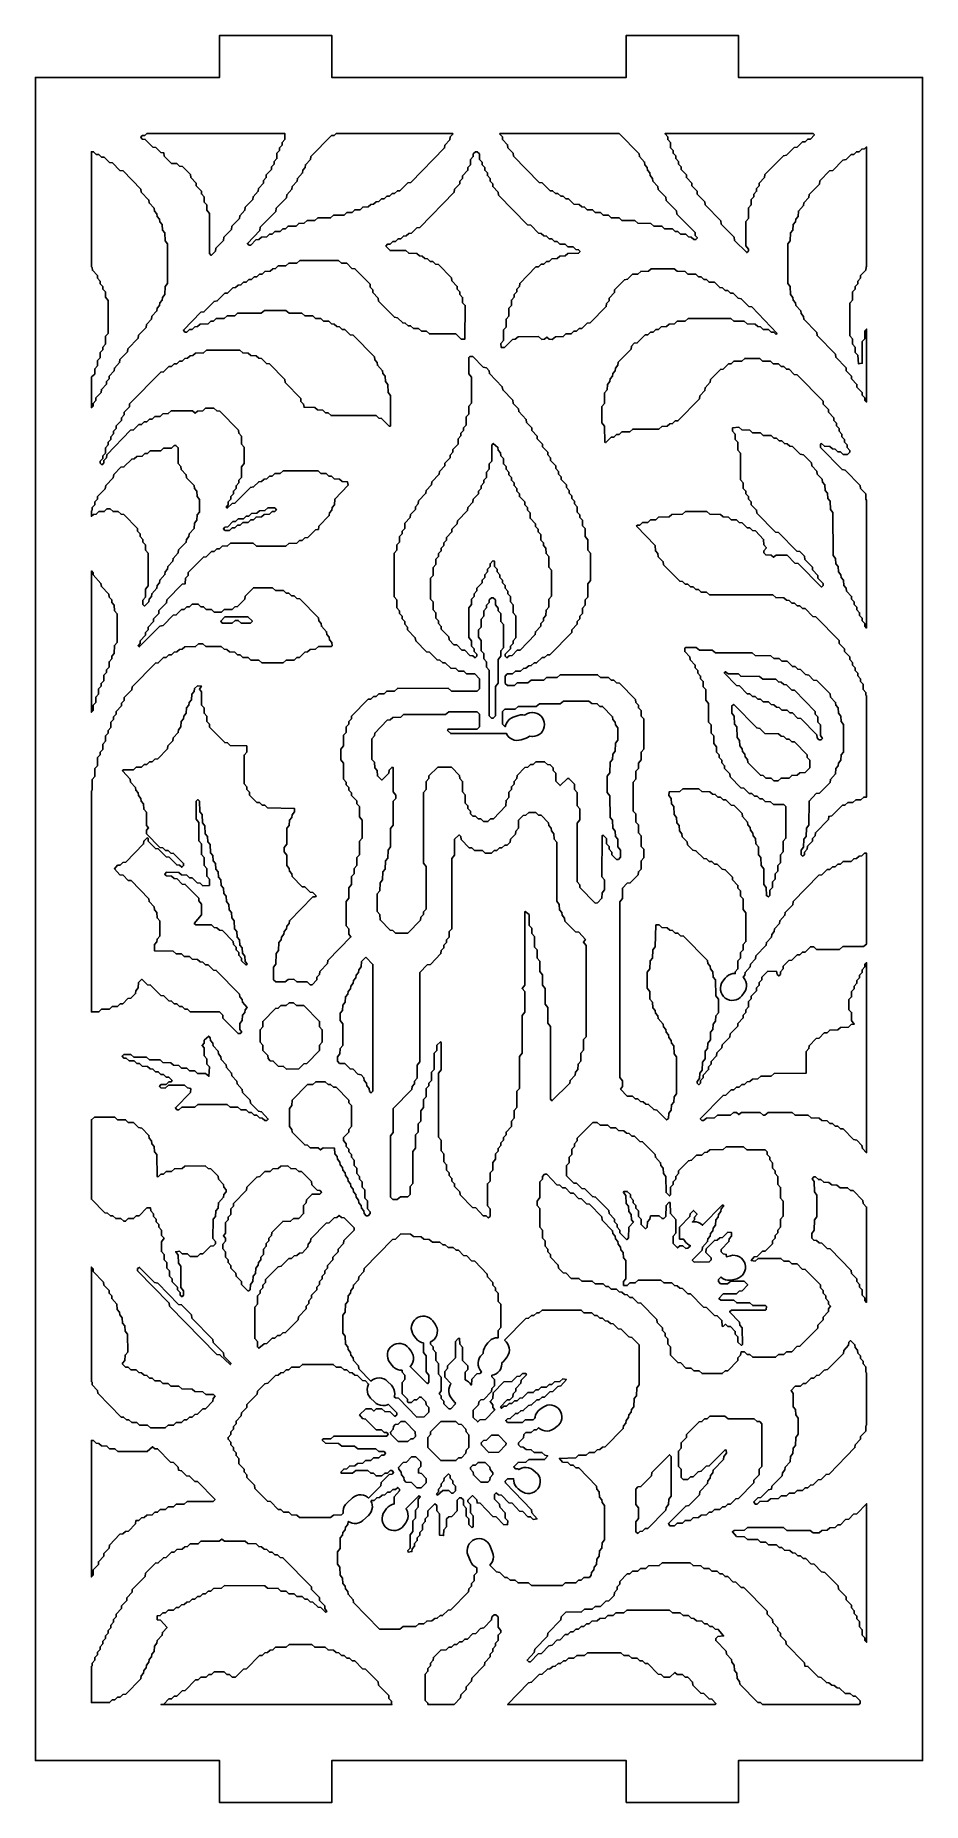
# Model space of a CAD drawing. Header units: millimetres. Extents: x 2 to 65, y 2 to 128.
import ezdxf

# ---------------------------------------------------------------- set-up
doc = ezdxf.new("R2010")
doc.units = ezdxf.units.MM
doc.layers.add('CUT', color=1, linetype='Continuous')

msp = doc.modelspace()

# ---------------------------------------------------------------- linework, layer by layer
at = {"layer": 'CUT'}
for points in [[(44.134, 2), (52.134, 2), (52.134, 5), (65.2679, 5), (65.2679, 125), (52.134, 125), (52.134, 128), (44.134, 128), (44.134, 125), (23.134, 125), (23.134, 128), (15.134, 128), (15.134, 125), (2, 125), (2, 5), (15.134, 5), (15.134, 2), (23.134, 2), (23.134, 5), (44.134, 5)], [(14.2192, 115.9128), (14.0372, 116.11), (14.0292, 116.4944), (13.8472, 116.6916), (13.8392, 116.8822), (13.4672, 117.2732), (13.4592, 117.4637), (13.0872, 117.8547), (13.0637, 118.0689), (12.4985, 118.6456), (12.2881, 118.6703), (12.0946, 118.8557), (11.7067, 118.8719), (11.1947, 119.3944), (11.1652, 119.6174), (10.9582, 119.6396), (10.5986, 120.0026), (10.3767, 120.0351), (9.8386, 120.5842), (9.6282, 120.6089), (9.5148, 120.7351), (9.6282, 120.8612), (9.8146, 120.8696), (9.9507, 121), (19.7923, 121), (19.7944, 120.582), (19.6099, 120.3717), (19.6018, 120.1811), (19.4199, 119.9839), (19.4118, 119.7934), (19.2299, 119.5962), (19.2218, 119.2118), (19.0399, 119.0146), (19.0318, 118.824), (18.8499, 118.6269), (18.8418, 118.4363), (18.4699, 118.0453), (18.4619, 117.8547), (18.2799, 117.6576), (18.2719, 117.467), (17.8999, 117.076), (17.8919, 116.8854), (17.5199, 116.4944), (17.5045, 116.2926), (16.9655, 115.7426), (16.9419, 115.5284), (16.57, 115.1374), (16.5545, 114.9356), (16.0155, 114.3856), (15.9845, 114.1601), (15.4455, 113.6101), (15.4145, 113.3847), (14.8755, 112.8347), (14.852, 112.6205), (14.5396, 112.313), (14.4146, 112.4399), (14.4146, 115.3035), (14.2272, 115.5284)], [(20.5909, 114.4054), (20.0245, 114.3969), (19.831, 114.2115), (19.6445, 114.2031), (19.451, 114.0177), (19.0745, 114.0092), (18.881, 113.8238), (18.6945, 113.8153), (18.501, 113.6299), (18.1246, 113.6215), (17.931, 113.4361), (17.7206, 113.4113), (17.361, 113.0483), (17.228, 113.0483), (17.1171, 113.1612), (18.0035, 114.0959), (18.0345, 114.3213), (19.1435, 115.4529), (19.1744, 115.6783), (19.9034, 116.4222), (19.927, 116.6364), (20.299, 117.0274), (20.307, 117.218), (20.6789, 117.609), (20.687, 117.7995), (21.0589, 118.1905), (21.067, 118.3811), (21.2489, 118.5783), (21.257, 118.7688), (21.6289, 119.1598), (21.6444, 119.3617), (23.1178, 120.8612), (23.3042, 120.8696), (23.4403, 121), (31.7614, 121), (31.7614, 120.9565), (31.5795, 120.7594), (31.564, 120.5575), (31.1995, 120.1778), (31.184, 119.9759), (28.7721, 117.5149), (28.5503, 117.4824), (28.0007, 116.9256), (27.8142, 116.9171), (27.6207, 116.7317), (27.4343, 116.7233), (27.2407, 116.5378), (27.0543, 116.5294), (26.8607, 116.344), (26.6743, 116.3355), (26.4807, 116.1501), (26.2943, 116.1417), (26.1007, 115.9563), (25.9143, 115.9478), (25.7208, 115.7624), (25.3443, 115.7539), (25.1508, 115.5685), (24.7743, 115.5601), (24.5808, 115.3747), (24.2044, 115.3662), (24.0108, 115.1808), (23.2544, 115.1724), (23.0473, 114.9842), (22.1428, 114.9842), (21.9209, 114.7931), (21.3828, 114.7904), (21.1609, 114.5992), (20.7845, 114.5908)], [(44.7451, 114.7904), (43.8271, 114.7931), (43.6335, 114.9785), (43.0671, 114.987), (42.8735, 115.1724), (42.4971, 115.1808), (42.3036, 115.3662), (41.9271, 115.3747), (41.7336, 115.5601), (41.3572, 115.5685), (41.1636, 115.7539), (40.9772, 115.7624), (40.7836, 115.9478), (40.4072, 115.9563), (40.0236, 116.3355), (39.8372, 116.344), (39.6437, 116.5294), (39.4572, 116.5378), (39.2637, 116.7233), (39.0772, 116.7317), (38.8837, 116.9171), (38.6972, 116.9256), (38.1477, 117.4824), (37.9258, 117.5149), (36.0839, 119.3944), (36.0684, 119.5962), (35.6965, 119.9872), (35.6729, 120.2014), (35.3165, 120.5688), (35.3085, 120.7594), (35.1265, 120.9565), (35.1247, 121), (43.6379, 121), (45.0536, 119.5556), (45.069, 119.3537), (45.441, 118.9627), (45.449, 118.7721), (45.631, 118.575), (45.639, 118.3844), (45.8209, 118.1873), (45.829, 117.9967), (46.0109, 117.7995), (46.019, 117.609), (46.3909, 117.218), (46.4145, 117.0038), (46.9535, 116.4538), (46.9845, 116.2283), (47.7135, 115.4845), (47.7444, 115.259), (49.0434, 113.9336), (49.0589, 113.7317), (49.2034, 113.5622), (49.1014, 113.4438), (48.9569, 113.4361), (48.7634, 113.6215), (48.5769, 113.6299), (48.3834, 113.8153), (48.0069, 113.8238), (47.8134, 114.0092), (47.6269, 114.0177), (47.4334, 114.2031), (46.867, 114.2115), (46.6734, 114.3969), (46.107, 114.4054), (45.8851, 114.5965), (44.967, 114.5992)], [(49.178, 116.8822), (48.806, 117.2732), (48.798, 117.4637), (48.4261, 117.8547), (48.418, 118.0453), (48.0461, 118.4363), (48.038, 118.6269), (47.8561, 118.824), (47.848, 119.0146), (47.6661, 119.2118), (47.658, 119.4023), (47.4761, 119.5995), (47.4681, 119.7901), (47.2861, 119.9872), (47.2781, 120.3717), (47.0961, 120.5688), (47.0881, 120.7594), (46.9035, 120.9698), (46.9041, 121), (57.4686, 121), (57.5531, 120.9044), (57.2597, 120.6089), (57.0733, 120.6005), (56.8797, 120.4151), (56.6933, 120.4066), (56.3212, 120.0351), (56.0993, 120.0026), (55.5498, 119.4458), (55.3394, 119.421), (54.0142, 118.0689), (53.9907, 117.8547), (53.6187, 117.4637), (53.6107, 117.2732), (53.4287, 117.076), (53.4207, 116.8854), (53.2387, 116.6883), (53.2307, 116.4977), (53.0487, 116.3006), (53.0407, 115.9161), (52.8533, 115.6913), (52.8507, 114.9468), (52.6633, 114.722), (52.6633, 112.984), (52.8533, 112.7459), (52.8507, 112.6205), (52.7283, 112.5069), (51.8534, 113.3847), (51.8224, 113.6101), (50.9034, 114.5478), (50.8724, 114.7733), (49.7634, 115.9049), (49.7325, 116.1303), (49.1934, 116.6803)], [(9.5247, 117.0354), (9.5557, 116.8099), (10.0947, 116.2599), (10.1102, 116.0581), (10.4821, 115.6671), (10.4902, 115.4765), (10.6721, 115.2793), (10.6802, 115.0888), (10.8621, 114.8916), (10.8701, 114.701), (11.0521, 114.5039), (11.0601, 114.1195), (11.2447, 113.9091), (11.2501, 113.344), (11.4347, 113.1336), (11.4347, 110.3074), (11.2501, 110.097), (11.2421, 109.5187), (11.0601, 109.3216), (11.0521, 109.131), (10.8701, 108.9339), (10.8621, 108.7433), (10.6802, 108.5461), (10.6721, 108.3555), (10.3157, 107.9882), (10.2921, 107.774), (9.9202, 107.383), (9.9047, 107.1811), (9.3657, 106.6311), (9.3348, 106.4057), (8.6057, 105.6618), (8.5748, 105.4364), (8.0358, 104.8864), (8.0122, 104.6722), (7.6403, 104.2812), (7.6322, 104.0906), (7.2603, 103.6996), (7.2522, 103.509), (7.0703, 103.3119), (7.0622, 103.1213), (6.7058, 102.7539), (6.6822, 102.5397), (6.3103, 102.1487), (6.3023, 101.9581), (6.1203, 101.761), (6.1123, 101.5704), (6, 101.4488), (6, 103.6446), (6.2394, 103.8448), (6.2475, 104.2293), (6.4294, 104.4264), (6.4375, 104.8108), (6.6194, 105.008), (6.6274, 105.3924), (6.8094, 105.5896), (6.8174, 105.7802), (6.9994, 105.9773), (7.0074, 106.5556), (7.1894, 106.7527), (7.1948, 109.1), (7.0074, 109.3249), (6.9994, 109.7093), (6.8174, 109.9064), (6.8094, 110.097), (6.6274, 110.2942), (6.6194, 110.4847), (6.4375, 110.6819), (6.4294, 110.8725), (6.0649, 111.2522), (6.0494, 111.454), (6, 111.5055), (6, 119.7049), (6.1514, 119.698), (6.345, 119.5126), (6.5314, 119.5042), (6.7249, 119.3188), (6.9114, 119.3103), (7.2949, 118.931), (7.4928, 118.9148), (8.0309, 118.3657), (8.2528, 118.3332)], [(59.8021, 104.3048), (59.0731, 105.0486), (59.0421, 105.2741), (57.7432, 106.5995), (57.7122, 106.825), (56.7932, 107.7627), (56.7777, 107.9645), (56.5958, 108.1617), (56.5877, 108.3523), (56.2158, 108.7433), (56.2078, 108.9339), (56.0258, 109.131), (56.0178, 109.3216), (55.8358, 109.5187), (55.8278, 110.097), (55.6432, 110.3074), (55.6432, 113.1336), (55.8278, 113.344), (55.8332, 113.9091), (56.0178, 114.1195), (56.0258, 114.5039), (56.2078, 114.701), (56.2158, 114.8916), (56.3978, 115.0888), (56.4058, 115.4732), (56.7777, 115.8642), (56.7858, 116.0548), (57.1577, 116.4458), (57.1732, 116.6476), (57.9022, 117.3915), (57.9331, 117.6169), (58.6351, 118.3332), (58.857, 118.3657), (59.5851, 119.1087), (59.8069, 119.1412), (60.1665, 119.5042), (60.353, 119.5126), (60.5465, 119.698), (60.733, 119.7065), (60.9265, 119.8919), (61.1129, 119.9003), (61.2679, 120.0411), (61.2679, 111.5126), (61.234, 111.4777), (61.2104, 111.2635), (60.8385, 110.8725), (60.8304, 110.6819), (60.6485, 110.4847), (60.6405, 110.2942), (60.4585, 110.097), (60.4505, 109.9064), (60.2685, 109.7093), (60.2605, 109.131), (60.0731, 108.9061), (60.0731, 106.5866), (60.2605, 106.3617), (60.2685, 105.9773), (60.4505, 105.7802), (60.4585, 105.3957), (60.6405, 105.1986), (60.6834, 104.5852), (60.9575, 104.62), (60.9656, 106.1679), (61.1476, 106.365), (61.153, 106.9301), (61.2679, 107.061), (61.2679, 101.8476), (61.1556, 101.9581), (61.1476, 102.1487), (60.9656, 102.3459), (60.9576, 102.5364), (60.5857, 102.9274), (60.5776, 103.118), (60.2057, 103.509), (60.1976, 103.6996), (59.8257, 104.0906)], [(12.0946, 84.036), (12.2881, 84.2214), (12.4746, 84.2299), (12.6681, 84.4153), (13.4245, 84.4238), (13.6316, 84.6119), (13.9411, 84.6092), (14.1631, 84.418), (15.2575, 84.418), (15.4646, 84.2299), (15.6511, 84.2214), (15.8446, 84.036), (16.2211, 84.0276), (16.4146, 83.8422), (16.6011, 83.8337), (16.7946, 83.6483), (17.171, 83.6399), (17.3646, 83.4545), (17.931, 83.446), (18.153, 83.2549), (19.6659, 83.2549), (19.8879, 83.446), (20.4543, 83.4545), (20.6478, 83.6399), (20.8343, 83.6483), (21.2064, 84.0198), (21.4043, 84.036), (21.5978, 84.2214), (21.9742, 84.2299), (22.1813, 84.418), (23.0859, 84.418), (23.1543, 84.4865), (23.1489, 84.7012), (22.9669, 84.8984), (22.9589, 85.0889), (22.7769, 85.2861), (22.7689, 85.4767), (22.3969, 85.8677), (22.3889, 86.0582), (22.2069, 86.2554), (22.1834, 86.4696), (20.8582, 87.8217), (20.6478, 87.8464), (20.4543, 88.0318), (20.2679, 88.0403), (20.0743, 88.2257), (19.8879, 88.2341), (19.6943, 88.4195), (19.1279, 88.428), (18.9059, 88.6191), (17.5546, 88.6134), (16.9655, 88.0205), (16.9345, 87.795), (16.4225, 87.2726), (16.2246, 87.2564), (16.0311, 87.071), (15.4646, 87.0625), (15.2711, 86.8771), (14.758, 86.8771), (14.5645, 87.0625), (14.1881, 87.071), (13.9945, 87.2564), (13.8081, 87.2648), (13.6145, 87.4502), (13.1847, 87.4502), (12.9912, 87.2648), (12.8047, 87.2564), (12.6112, 87.071), (12.4247, 87.0625), (12.0412, 86.6832), (11.8308, 86.6585), (11.1027, 85.9156), (10.8808, 85.8831), (9.4098, 84.397), (9.3248, 84.483), (9.4693, 84.6526), (9.4774, 84.8432), (9.8493, 85.2342), (9.8573, 85.4247), (10.0393, 85.6219), (10.0473, 85.8125), (10.4193, 86.2035), (10.4273, 86.394), (10.7993, 86.7851), (10.8147, 86.9869), (11.3537, 87.5369), (11.3847, 87.7623), (12.4667, 88.8663), (12.6851, 88.8964), (12.7072, 89.302), (12.8892, 89.4991), (12.9046, 89.701), (13.9866, 90.805), (14.1845, 90.8212), (14.568, 91.2004), (14.7545, 91.2089), (14.948, 91.3943), (15.1345, 91.4028), (15.328, 91.5882), (15.7044, 91.5966), (15.9116, 91.7848), (17.5375, 91.7848), (17.773, 91.5909), (19.8559, 91.5909), (20.0779, 91.782), (20.6443, 91.7905), (20.8378, 91.9759), (21.0243, 91.9843), (21.2178, 92.1697), (21.4282, 92.1945), (21.9778, 92.7513), (22.1848, 92.7736), (22.2143, 92.9966), (22.9589, 93.764), (22.9669, 93.9546), (23.1489, 94.1518), (23.1569, 94.3423), (23.3389, 94.5395), (23.3543, 94.9352), (24.2943, 95.9242), (24.2539, 96.1741), (23.8777, 96.1824), (23.6842, 96.3678), (23.3077, 96.3763), (23.1142, 96.5617), (22.9278, 96.5702), (22.7342, 96.7556), (22.3578, 96.764), (22.1642, 96.9494), (19.6729, 96.9551), (19.451, 96.764), (19.0745, 96.7556), (18.881, 96.5702), (18.6945, 96.5617), (18.501, 96.3763), (18.3146, 96.3678), (18.121, 96.1824), (17.9346, 96.174), (17.5625, 95.8025), (17.3406, 95.77), (16.2325, 94.6393), (16.0346, 94.6231), (15.666, 94.2867), (15.5946, 94.37), (15.7391, 94.5395), (15.7471, 94.7301), (15.9291, 94.9272), (15.9371, 95.1178), (16.1191, 95.3149), (16.1271, 95.5055), (16.3091, 95.7027), (16.3171, 95.8932), (16.4991, 96.0904), (16.5071, 96.281), (16.6891, 96.4781), (16.6945, 97.237), (16.8845, 97.4751), (16.8845, 98.6315), (16.6971, 98.8564), (16.6891, 99.4347), (16.5071, 99.6318), (16.4836, 99.846), (15.1584, 101.1981), (14.948, 101.2228), (14.7261, 101.4139), (14.1347, 101.4082), (13.9411, 101.2228), (13.5647, 101.2144), (13.3996, 101.0691), (13.2061, 101.2201), (11.6932, 101.2201), (11.4712, 101.029), (11.0948, 101.0205), (10.9012, 100.8351), (10.5248, 100.8266), (10.3313, 100.6412), (10.1448, 100.6328), (9.9513, 100.4474), (9.7648, 100.4389), (9.5713, 100.2535), (9.3849, 100.2451), (9.0013, 99.8658), (8.7909, 99.8411), (7.0858, 98.1012), (7.0622, 97.8871), (6.8803, 97.6899), (6.8722, 97.4993), (6.7363, 97.3885), (6.6274, 97.4993), (6.6274, 97.638), (6.8094, 97.8351), (6.8174, 98.0257), (6.9994, 98.2229), (7.0048, 98.5941), (7.1894, 98.8044), (7.1974, 98.995), (7.3794, 99.1922), (7.3874, 99.3827), (7.5694, 99.5799), (7.5774, 99.7705), (7.7594, 99.9676), (7.7674, 100.1582), (8.1394, 100.5492), (8.1474, 100.7398), (8.3294, 100.9369), (8.3374, 101.1275), (8.7093, 101.5185), (8.7248, 101.7203), (10.9467, 103.9875), (11.1446, 104.0037), (11.5281, 104.383), (11.7146, 104.3914), (11.9081, 104.5769), (12.0946, 104.5853), (12.2881, 104.7707), (12.4746, 104.7792), (12.6681, 104.9646), (12.8545, 104.973), (13.0481, 105.1584), (13.2345, 105.1669), (13.4281, 105.3523), (13.9945, 105.3608), (14.2016, 105.5489), (16.5875, 105.5489), (16.7946, 105.3608), (17.171, 105.3523), (17.3646, 105.1669), (17.741, 105.1584), (17.9346, 104.973), (18.121, 104.9646), (18.4806, 104.6016), (18.7024, 104.5691), (19.7844, 103.4651), (19.8154, 103.2396), (20.9244, 102.1081), (20.9398, 101.9062), (21.1218, 101.7091), (21.1648, 101.4834), (21.9209, 101.4751), (22.1144, 101.2897), (22.4909, 101.2812), (22.6844, 101.0958), (22.8709, 101.0874), (23.0928, 100.8962), (26.2907, 100.8935), (26.4843, 100.7081), (26.6822, 100.6919), (27.2203, 100.1428), (27.3145, 100.1402), (27.3342, 102.3149), (27.1468, 102.5397), (27.1387, 103.118), (26.9568, 103.3152), (26.9487, 103.6996), (26.7668, 103.8967), (26.7587, 104.0873), (26.3868, 104.4783), (26.3788, 104.6689), (26.1968, 104.8661), (26.1732, 105.0802), (24.6581, 106.6262), (24.4477, 106.6509), (24.0642, 107.0302), (23.8777, 107.0387), (23.6842, 107.2241), (23.4977, 107.2325), (23.3042, 107.4179), (23.1178, 107.4264), (22.9242, 107.6118), (22.5478, 107.6202), (22.3542, 107.8056), (21.9778, 107.8141), (21.7842, 107.9995), (21.2178, 108.008), (20.9959, 108.1991), (20.0914, 108.1991), (19.8559, 108.3929), (18.3429, 108.3929), (18.1075, 108.1991), (16.4146, 108.1934), (16.2211, 108.008), (15.683, 108.0052), (15.4611, 107.8141), (14.8947, 107.8056), (14.7011, 107.6202), (14.5147, 107.6118), (14.3211, 107.4264), (13.7547, 107.4179), (13.5612, 107.2325), (13.3747, 107.2241), (13.1812, 107.0387), (12.9947, 107.0302), (12.8012, 106.8448), (12.6681, 106.8448), (12.5573, 106.9842), (13.7966, 108.2524), (14.0185, 108.2849), (14.7466, 109.0279), (14.9684, 109.0604), (15.5066, 109.6095), (15.7044, 109.6257), (16.088, 110.005), (16.2744, 110.0134), (16.468, 110.1988), (16.6544, 110.2073), (16.848, 110.3927), (17.0344, 110.4011), (17.228, 110.5865), (17.4144, 110.595), (17.6079, 110.7804), (17.7944, 110.7889), (17.9879, 110.9743), (18.1744, 110.9827), (18.3679, 111.1681), (18.7443, 111.1766), (18.9379, 111.362), (19.1243, 111.3704), (19.3179, 111.5559), (19.8559, 111.5586), (20.0779, 111.7497), (20.6443, 111.7582), (20.8514, 111.9463), (23.6173, 111.9463), (23.8244, 111.7582), (24.2008, 111.7497), (24.5604, 111.3867), (24.7822, 111.3542), (25.8642, 110.2502), (25.8796, 110.0484), (26.0616, 109.8512), (26.0696, 109.6607), (26.4416, 109.2697), (26.4651, 109.0555), (27.6003, 107.8972), (27.8221, 107.8647), (28.1942, 107.4932), (28.3807, 107.4848), (28.5742, 107.2994), (28.7607, 107.2909), (28.9542, 107.1055), (29.3306, 107.097), (29.5242, 106.9116), (29.9006, 106.9032), (30.0942, 106.7178), (31.977, 106.7121), (32.3741, 106.3301), (32.6136, 106.3299), (32.6485, 108.74), (32.4666, 108.9371), (32.4585, 109.3216), (32.2766, 109.5187), (32.2686, 109.7093), (32.0866, 109.9064), (32.0786, 110.097), (31.7066, 110.488), (31.6831, 110.7022), (30.7379, 111.6666), (30.5275, 111.6913), (30.334, 111.8767), (30.1475, 111.8852), (29.954, 112.0706), (29.7675, 112.079), (29.574, 112.2644), (29.3875, 112.2729), (29.194, 112.4583), (28.6276, 112.4668), (28.4056, 112.6579), (27.2976, 112.6606), (26.9942, 112.9806), (27.1076, 113.1067), (27.2941, 113.1152), (27.4876, 113.3006), (27.6741, 113.3091), (27.8676, 113.4945), (28.054, 113.5029), (28.2476, 113.6883), (28.434, 113.6968), (28.6276, 113.8822), (28.814, 113.8906), (29.1976, 114.2699), (29.408, 114.2946), (31.8731, 116.8099), (31.8966, 117.0241), (32.2686, 117.4151), (32.2766, 117.6057), (32.4585, 117.8028), (32.4666, 117.9934), (32.8385, 118.3844), (32.8466, 118.575), (33.0285, 118.7721), (33.0366, 119.1566), (33.2185, 119.3537), (33.2266, 119.5443), (33.3774, 119.698), (33.5105, 119.698), (33.6613, 119.5443), (33.6694, 119.1598), (33.8513, 118.9627), (33.8594, 118.7721), (34.0413, 118.575), (34.0494, 118.3844), (34.2313, 118.1873), (34.2394, 117.9967), (34.4213, 117.7995), (34.4294, 117.609), (34.6113, 117.4118), (34.6194, 117.2212), (34.9913, 116.8302), (35.0149, 116.616), (37.1, 114.4885), (37.3218, 114.456), (37.8839, 113.8906), (38.0703, 113.8822), (38.2639, 113.6968), (38.4503, 113.6883), (38.6439, 113.5029), (38.8303, 113.4945), (39.0239, 113.3091), (39.2103, 113.3006), (39.4039, 113.1152), (39.7803, 113.1067), (39.9738, 112.9213), (40.3503, 112.9129), (40.5438, 112.7275), (40.7303, 112.719), (40.8437, 112.5929), (40.7303, 112.4668), (39.9738, 112.4583), (39.7803, 112.2729), (39.4039, 112.2644), (39.2103, 112.079), (38.8339, 112.0706), (38.6403, 111.8852), (38.4539, 111.8767), (38.2603, 111.6913), (38.0739, 111.6829), (37.8804, 111.4975), (37.6939, 111.489), (36.5348, 110.3145), (36.5113, 110.1003), (36.3293, 109.9032), (36.3213, 109.7126), (36.1393, 109.5154), (36.1313, 109.3249), (35.9493, 109.1277), (35.9413, 108.7433), (35.7593, 108.5461), (35.7539, 107.9811), (35.5693, 107.7707), (35.5613, 107.1924), (35.3793, 106.9952), (35.3739, 106.2363), (35.1893, 106.0259), (35.2243, 105.7483), (35.4638, 105.7485), (36.0259, 106.3138), (36.2238, 106.3301), (36.4173, 106.5155), (37.8668, 106.5182), (38.1023, 106.3243), (38.3137, 106.3301), (38.4788, 106.4753), (38.6439, 106.3301), (38.8553, 106.3243), (39.0772, 106.5155), (39.6437, 106.5239), (39.8372, 106.7093), (40.2136, 106.7178), (40.4072, 106.9032), (40.5936, 106.9116), (40.7872, 107.097), (40.9736, 107.1055), (41.3457, 107.477), (41.5676, 107.5095), (42.7027, 108.6677), (42.7262, 108.8819), (42.9082, 109.0791), (42.9162, 109.2697), (43.2882, 109.6607), (43.3036, 109.8625), (44.0056, 110.5788), (44.2275, 110.6113), (44.587, 110.9743), (44.9635, 110.9827), (45.1706, 111.1709), (45.7235, 111.1766), (45.917, 111.362), (47.5565, 111.3647), (47.7636, 111.1766), (48.33, 111.1681), (48.5236, 110.9827), (49.09, 110.9743), (49.2835, 110.7889), (49.47, 110.7804), (49.6635, 110.595), (49.85, 110.5865), (50.0435, 110.4011), (50.4199, 110.3927), (50.8035, 110.0134), (50.9899, 110.005), (51.1835, 109.8196), (51.3699, 109.8111), (51.5635, 109.6257), (51.7499, 109.6172), (52.1095, 109.2543), (52.3313, 109.2218), (52.8694, 108.6727), (53.0913, 108.6402), (54.8932, 106.7526), (54.8047, 106.6938), (54.6532, 106.8363), (54.4667, 106.8448), (54.2732, 107.0302), (53.8967, 107.0387), (53.7032, 107.2241), (53.5167, 107.2325), (53.3232, 107.4179), (52.7568, 107.4264), (52.5348, 107.6175), (51.8068, 107.6202), (51.5849, 107.8114), (48.5519, 107.8114), (48.33, 107.6202), (47.7636, 107.6118), (47.57, 107.4264), (47.1936, 107.4179), (47, 107.2325), (46.6236, 107.2241), (46.4301, 107.0387), (46.2436, 107.0302), (46.0501, 106.8448), (45.8636, 106.8363), (45.6701, 106.6509), (45.4837, 106.6425), (44.9216, 106.0771), (44.6997, 106.0446), (44.499, 105.8321), (44.4836, 105.6302), (43.5646, 104.6925), (43.541, 104.4783), (43.3591, 104.2812), (43.351, 104.0906), (43.1691, 103.8935), (43.161, 103.7029), (42.9791, 103.5057), (42.971, 103.3152), (42.7891, 103.118), (42.781, 102.7336), (42.5937, 102.5087), (42.5911, 101.7643), (42.4037, 101.5394), (42.4037, 100.383), (42.5937, 100.145), (42.5993, 98.9979), (42.6838, 98.9634), (43.0671, 99.3426), (43.2535, 99.3511), (43.4471, 99.5365), (43.6335, 99.5449), (43.8271, 99.7303), (44.3935, 99.7388), (44.6006, 99.9269), (46.455, 99.9269), (46.677, 100.1181), (47.0534, 100.1265), (47.247, 100.3119), (47.4334, 100.3204), (47.6269, 100.5058), (47.8134, 100.5142), (49.3525, 102.0765), (49.376, 102.2907), (49.748, 102.6817), (49.756, 102.8722), (50.128, 103.2632), (50.1434, 103.4651), (50.8454, 104.1814), (51.0433, 104.1976), (51.4154, 104.5691), (51.6133, 104.5853), (51.8068, 104.7707), (52.3732, 104.7792), (52.5803, 104.9673), (53.6498, 104.9646), (53.8434, 104.7792), (54.4098, 104.7707), (54.6033, 104.5853), (54.9798, 104.5769), (55.1733, 104.3914), (55.3598, 104.383), (55.5533, 104.1976), (55.7398, 104.1891), (56.0993, 103.8261), (56.3212, 103.7936), (58.1631, 101.9142), (58.1786, 101.7124), (58.5505, 101.3213), (58.5586, 101.1308), (58.9305, 100.7398), (58.9385, 100.5492), (59.1205, 100.352), (59.1285, 100.1615), (59.3105, 99.9643), (59.3185, 99.7737), (59.5005, 99.5766), (59.5085, 99.386), (59.6905, 99.1889), (59.6985, 98.9983), (59.8805, 98.8012), (59.8885, 98.6106), (60.0705, 98.4134), (60.0731, 98.288), (59.9196, 98.121), (59.5965, 98.121), (59.403, 98.3065), (59.2166, 98.3149), (59.023, 98.5003), (58.8366, 98.5088), (58.643, 98.6942), (58.2666, 98.7026), (58.0486, 98.8931), (57.9888, 98.8535), (57.9886, 98.6106), (59.5192, 97.041), (59.7411, 97.0085), (60.823, 95.9045), (60.8385, 95.7027), (61.2104, 95.3117), (61.2185, 94.9272), (61.2679, 94.8709), (61.2679, 85.746), (61.1556, 85.8677), (61.1476, 86.0582), (60.9656, 86.2554), (60.9576, 86.446), (60.7756, 86.6431), (60.7676, 86.8337), (60.5857, 87.0308), (60.5776, 87.2214), (60.3957, 87.4186), (60.3876, 87.6091), (60.2057, 87.8063), (60.1976, 87.9969), (59.8331, 88.3766), (59.8176, 88.5784), (59.6357, 88.7756), (59.6276, 89.16), (59.4457, 89.3572), (59.4377, 89.5477), (59.2557, 89.7449), (59.2477, 90.1293), (59.0657, 90.3265), (59.0577, 90.7109), (58.8757, 90.9081), (58.8731, 93.9788), (58.6857, 94.2037), (58.6777, 94.782), (58.4957, 94.9791), (58.4877, 95.3636), (58.3057, 95.5607), (58.2977, 95.9452), (58.1157, 96.1423), (58.0922, 96.3565), (57.7357, 96.7239), (57.7122, 96.9381), (57.3558, 97.3055), (57.3322, 97.5197), (56.7671, 98.0963), (56.5452, 98.1288), (55.9831, 98.6942), (55.7967, 98.7026), (55.6031, 98.888), (55.4167, 98.8965), (55.2231, 99.0819), (55.0367, 99.0903), (54.8432, 99.2758), (54.6567, 99.2842), (54.4632, 99.4696), (53.8967, 99.4781), (53.7032, 99.6635), (53.1368, 99.6719), (52.9432, 99.8573), (52.3768, 99.8658), (52.1548, 100.0569), (51.7189, 100.0165), (51.7188, 99.7737), (51.9007, 99.5766), (51.9088, 99.1922), (52.0907, 98.995), (52.0988, 98.4167), (52.2833, 98.2063), (52.2833, 96.312), (52.4707, 96.0871), (52.4788, 95.7027), (52.6607, 95.5055), (52.6688, 95.3149), (52.8507, 95.1178), (52.8588, 94.9272), (53.0407, 94.7301), (53.0487, 94.5395), (53.4207, 94.1485), (53.4443, 93.9343), (54.7694, 92.5822), (54.9912, 92.5497), (56.2893, 91.2252), (56.4997, 91.2004), (56.8332, 90.8641), (56.8641, 90.6387), (57.4032, 90.0887), (57.4186, 89.8868), (57.7905, 89.4958), (57.7986, 89.3052), (58.1705, 88.9142), (58.1705, 88.7756), (58.0617, 88.6647), (56.3871, 90.3419), (56.1652, 90.3744), (55.6031, 90.9397), (54.8217, 90.9455), (54.6283, 90.7945), (54.4632, 90.9397), (54.0753, 90.956), (53.9333, 91.1151), (53.9359, 91.2406), (54.1226, 91.462), (53.9359, 91.6835), (53.9278, 92.0679), (53.3472, 92.6682), (53.1368, 92.6929), (52.9432, 92.8783), (52.7568, 92.8868), (52.3972, 93.2498), (52.1868, 93.2745), (51.9932, 93.4599), (51.6168, 93.4684), (51.4233, 93.6538), (51.0468, 93.6622), (50.8533, 93.8476), (50.0969, 93.8561), (49.8749, 94.0472), (48.362, 94.0472), (48.14, 93.8561), (47.3836, 93.8476), (47.19, 93.6622), (46.4336, 93.6538), (46.2401, 93.4684), (45.8636, 93.4599), (45.6701, 93.2745), (45.2937, 93.2661), (45.1001, 93.0807), (44.9141, 93.0724), (44.8743, 93.0134), (46.1935, 91.6396), (46.209, 91.2439), (46.3909, 91.0467), (46.4145, 90.8325), (46.7709, 90.4651), (46.7945, 90.2509), (47.9536, 89.0764), (48.14, 89.068), (48.3336, 88.8826), (48.52, 88.8741), (48.7135, 88.6887), (48.9, 88.6802), (49.0935, 88.4948), (49.28, 88.4864), (49.4735, 88.301), (49.85, 88.2925), (50.0719, 88.1014), (54.5862, 88.1014), (54.7933, 87.9133), (55.3598, 87.9048), (55.5533, 87.7194), (55.7398, 87.7109), (55.9333, 87.5255), (56.1197, 87.5171), (56.3133, 87.3317), (56.4997, 87.3232), (56.6933, 87.1378), (56.8797, 87.1294), (57.4293, 86.5725), (57.6511, 86.54), (59.3031, 84.8544), (59.3185, 84.6526), (59.6905, 84.2616), (59.6985, 84.071), (60.0705, 83.68), (60.0785, 83.4894), (60.2605, 83.2923), (60.2685, 83.1017), (60.4505, 82.9045), (60.4585, 82.714), (60.6405, 82.5168), (60.6485, 82.3262), (60.8304, 82.1291), (60.8385, 81.9385), (61.0204, 81.7414), (61.0285, 81.3569), (61.2104, 81.1598), (61.2185, 80.9692), (61.2679, 80.9157), (61.2679, 73.6892), (61.0631, 73.6861), (60.8696, 73.5007), (60.4932, 73.4922), (60.2996, 73.3068), (59.9232, 73.2984), (59.7296, 73.113), (59.5432, 73.1045), (58.7911, 72.3453), (58.5726, 72.3153), (58.5431, 72.0923), (57.6241, 71.1546), (57.6006, 70.9404), (57.4186, 70.7432), (57.4106, 70.5526), (57.0541, 70.1852), (57.0306, 69.9711), (56.8486, 69.7739), (56.8406, 69.5833), (56.6932, 69.4802), (56.5958, 69.5833), (56.5958, 69.9159), (56.7777, 70.113), (56.7858, 70.6913), (56.9677, 70.8884), (56.9758, 71.4667), (57.1632, 71.6916), (57.1658, 73.4054), (57.6852, 73.939), (57.907, 73.9715), (58.6622, 74.7421), (58.6857, 74.9562), (59.0577, 75.3472), (59.0657, 75.7317), (59.2477, 75.9288), (59.2557, 76.1194), (59.4377, 76.3166), (59.4457, 76.701), (59.6276, 76.8981), (59.6331, 78.8577), (59.4457, 79.0825), (59.4377, 79.467), (59.2557, 79.6641), (59.2477, 80.0486), (59.0657, 80.2457), (59.0577, 80.4363), (58.6857, 80.8273), (58.6622, 81.0415), (57.717, 82.0058), (57.4952, 82.0383), (57.147, 82.3936), (56.9252, 82.4261), (56.5531, 82.7976), (56.3667, 82.806), (56.1731, 82.9914), (55.9867, 82.9999), (55.6031, 83.3791), (55.2267, 83.3876), (55.0331, 83.573), (54.6567, 83.5815), (54.4348, 83.7726), (53.3268, 83.7753), (53.1048, 83.9665), (50.4904, 83.9665), (50.2549, 84.1603), (49.3504, 84.1603), (49.1149, 84.3542), (48.3619, 84.3542), (48.299, 84.3138), (48.2989, 84.071), (48.6709, 83.68), (48.6944, 83.4658), (49.0508, 83.0984), (49.0589, 82.9078), (49.2408, 82.7107), (49.2489, 82.5201), (49.4308, 82.323), (49.4389, 82.1324), (49.6208, 81.9352), (49.6289, 81.5508), (49.8108, 81.3537), (49.8134, 80.6092), (50.0034, 80.3711), (50.0088, 79.0306), (50.1908, 78.8335), (50.1988, 78.2552), (50.3808, 78.058), (50.3834, 77.5074), (50.5708, 77.2826), (50.5788, 76.8981), (50.7608, 76.701), (50.7688, 76.5104), (50.9508, 76.3133), (50.9588, 76.1227), (51.1408, 75.9255), (51.1488, 75.735), (51.5208, 75.344), (51.5443, 75.1298), (52.2995, 74.3593), (52.5213, 74.3268), (52.8934, 73.9553), (53.0798, 73.9468), (53.2734, 73.7614), (53.4598, 73.7529), (53.6534, 73.5675), (53.8398, 73.5591), (54.0334, 73.3737), (54.4098, 73.3652), (54.6317, 73.1741), (55.3598, 73.1714), (55.5106, 73.0176), (55.5132, 70.7597), (55.3287, 70.5494), (55.3232, 69.7904), (55.1387, 69.5801), (55.1306, 69.0018), (54.9487, 68.8046), (54.9406, 68.4202), (54.7587, 68.223), (54.7506, 67.8386), (54.5687, 67.6414), (54.5607, 67.257), (54.3787, 67.0599), (54.3707, 66.6754), (54.2733, 66.5723), (54.1259, 66.6754), (54.1178, 67.2537), (53.9359, 67.4509), (53.9333, 68.583), (53.7459, 68.8079), (53.7378, 69.3862), (53.5559, 69.5833), (53.5533, 70.1339), (53.3659, 70.3588), (53.3579, 70.7432), (53.1759, 70.9404), (53.1679, 71.1309), (52.9859, 71.3281), (52.9779, 71.5187), (52.7959, 71.7158), (52.7879, 71.9064), (52.4159, 72.2974), (52.3924, 72.5116), (51.8272, 73.0882), (51.6168, 73.113), (51.2333, 73.4922), (51.0468, 73.5007), (50.8533, 73.6861), (50.6668, 73.6945), (50.4733, 73.88), (50.2869, 73.8884), (50.0933, 74.0738), (49.5269, 74.0823), (49.3049, 74.2734), (48.172, 74.2734), (47.95, 74.0823), (47.1939, 74.074), (47.1589, 73.7964), (47.3409, 73.5992), (47.3489, 73.2148), (47.5309, 73.0176), (47.5389, 72.4393), (47.7209, 72.2422), (47.7289, 71.8577), (47.9109, 71.6606), (47.9189, 71.2762), (48.1009, 71.079), (48.1244, 70.8648), (48.4809, 70.4974), (48.5044, 70.2833), (48.8796, 69.9005), (49.1014, 69.868), (49.6635, 69.3026), (49.85, 69.2941), (50.0435, 69.1087), (50.2299, 69.1003), (50.4235, 68.9149), (50.6099, 68.9064), (50.9695, 68.5434), (51.1914, 68.5109), (51.7033, 67.9885), (51.7188, 67.7867), (52.0907, 67.3957), (52.0988, 67.2051), (52.2807, 67.0079), (52.2888, 66.6235), (52.4707, 66.4264), (52.4733, 65.6819), (52.6633, 65.4438), (52.6633, 63.393), (52.4788, 63.1826), (52.4707, 62.7982), (52.2888, 62.6011), (52.2807, 62.2166), (52.0988, 62.0195), (52.0907, 61.4412), (51.9088, 61.244), (51.9031, 61.1101), (51.7424, 61.1035), (51.5805, 61.0643), (51.4293, 60.9943), (51.2946, 60.8961), (51.1817, 60.7736), (51.0182, 60.5568), (50.9314, 60.4146), (50.874, 60.2582), (50.8482, 60.0935), (50.855, 59.9271), (50.8942, 59.7651), (50.9642, 59.6139), (51.0624, 59.4793), (51.1849, 59.3663), (51.3272, 59.2795), (51.4836, 59.2221), (51.6482, 59.1963), (51.8147, 59.2032), (51.9767, 59.2423), (52.1279, 59.3123), (52.2625, 59.4105), (52.3754, 59.5331), (52.5389, 59.7498), (52.6257, 59.892), (52.6831, 60.0485), (52.7089, 60.2131), (52.7021, 60.3796), (52.6629, 60.5415), (52.5929, 60.6927), (52.4947, 60.8274), (52.4614, 60.8581), (52.5979, 61.0015), (52.6059, 61.1921), (52.9779, 61.5831), (52.9859, 61.7737), (53.3579, 62.1647), (53.3733, 62.3665), (54.1178, 63.134), (54.1259, 63.3246), (54.4978, 63.7156), (54.5059, 63.9062), (54.6878, 64.1033), (54.6959, 64.2939), (55.0678, 64.6849), (55.0758, 64.8755), (55.4478, 65.2665), (55.4632, 65.4683), (56.0022, 66.0183), (56.0332, 66.2438), (57.8752, 68.1232), (58.073, 68.1394), (58.4566, 68.5187), (58.643, 68.5272), (58.8366, 68.7126), (59.023, 68.721), (59.2166, 68.9064), (59.403, 68.9149), (59.5965, 69.1003), (60.163, 69.1087), (60.3565, 69.2941), (60.543, 69.3026), (60.7365, 69.488), (60.9229, 69.4965), (61.1165, 69.6819), (61.2679, 69.6887), (61.2679, 63.2178), (61.2531, 63.2176), (61.0596, 63.0322), (59.5716, 63.0295), (59.3361, 62.8356), (57.7102, 62.8356), (57.5031, 63.0237), (57.2633, 63.0237), (56.8797, 62.6445), (56.6933, 62.636), (56.4997, 62.4506), (56.3133, 62.4422), (55.9412, 62.0707), (55.7193, 62.0382), (55.3287, 61.6318), (55.3206, 61.4412), (55.1387, 61.244), (55.1306, 61.0534), (55.0218, 60.9426), (54.8858, 61.0534), (54.8429, 61.2791), (54.1994, 61.2627), (53.8087, 60.8563), (53.8007, 60.6657), (53.6187, 60.4686), (53.6107, 60.278), (53.4287, 60.0809), (53.4207, 59.8903), (53.0487, 59.4993), (53.0407, 59.3087), (52.8588, 59.1116), (52.8507, 58.7271), (52.6688, 58.53), (52.6607, 58.3394), (52.4788, 58.1423), (52.4707, 57.9517), (52.0988, 57.5607), (52.0833, 57.3588), (51.5443, 56.8088), (51.5134, 56.5834), (50.9743, 56.0334), (50.9508, 55.8192), (50.5943, 55.4518), (50.5708, 55.2376), (50.1988, 54.8466), (50.1908, 54.656), (50.0088, 54.4589), (50.0008, 54.2683), (49.6289, 53.8773), (49.6208, 53.6867), (49.4389, 53.4896), (49.4308, 53.299), (49.3084, 53.1854), (49.186, 53.299), (49.1834, 53.4244), (49.368, 53.6348), (49.376, 54.0192), (49.558, 54.2164), (49.566, 54.7947), (49.7534, 55.0196), (49.756, 55.5701), (49.938, 55.7673), (49.946, 56.1517), (50.1334, 56.3766), (50.136, 56.9272), (50.318, 57.1243), (50.326, 57.5087), (50.508, 57.7059), (50.516, 58.0903), (50.7034, 58.3152), (50.7034, 59.2777), (50.5134, 59.5158), (50.508, 60.6624), (50.326, 60.8596), (50.318, 61.244), (50.136, 61.4412), (50.128, 61.6318), (49.946, 61.8289), (49.9225, 62.0431), (48.2173, 63.7829), (48.0069, 63.8076), (47.8134, 63.993), (47.6269, 64.0015), (47.4334, 64.1869), (47.247, 64.1954), (47.0534, 64.3808), (46.677, 64.3892), (46.4834, 64.5746), (46.2439, 64.5748), (46.2035, 63.0053), (46.019, 62.7949), (46.0109, 62.2166), (45.829, 62.0195), (45.8209, 61.4412), (45.6335, 61.2163), (45.6335, 60.0599), (45.8209, 59.8351), (45.8235, 59.2845), (46.0109, 59.0596), (46.019, 58.6752), (46.2009, 58.4781), (46.209, 58.2875), (46.3909, 58.0903), (46.399, 57.8998), (46.7709, 57.5087), (46.779, 57.3182), (46.9609, 57.121), (46.9689, 56.9304), (47.1509, 56.7333), (47.1589, 56.5427), (47.3409, 56.3456), (47.3489, 56.155), (47.5309, 55.9579), (47.5389, 55.3796), (47.7235, 55.1692), (47.7235, 52.5368), (47.5389, 52.3264), (47.5309, 51.942), (47.3489, 51.7448), (47.3409, 51.3604), (47.1589, 51.1633), (47.1509, 50.7788), (47.0035, 50.6757), (46.3174, 51.3758), (46.0956, 51.4083), (45.7235, 51.7798), (45.537, 51.7882), (45.3435, 51.9737), (45.157, 51.9821), (44.9635, 52.1675), (44.777, 52.176), (44.5835, 52.3614), (44.2071, 52.3698), (43.7236, 52.8592), (43.8582, 53.0532), (43.8636, 53.4619), (43.6736, 53.7), (43.6736, 66.2193), (43.8636, 66.4574), (43.8662, 67.2018), (44.2071, 67.5494), (44.4175, 67.5741), (44.9826, 68.1508), (45.0062, 68.365), (45.1881, 68.5621), (45.1962, 69.1404), (45.3836, 69.3653), (45.3781, 69.9678), (45.1936, 70.1782), (45.1881, 70.9371), (45.0062, 71.1342), (44.9981, 71.7125), (44.8162, 71.9097), (44.8081, 72.488), (44.6236, 72.6983), (44.6236, 74.7492), (44.8081, 74.9595), (44.8162, 75.5378), (44.9981, 75.735), (45.0062, 76.1194), (45.1936, 76.3443), (45.1962, 76.8949), (45.3836, 77.1197), (45.3781, 79.2731), (45.1962, 79.4703), (45.1881, 79.8547), (45.0062, 80.0518), (44.9981, 80.2424), (44.8162, 80.4396), (44.7926, 80.6537), (43.6575, 81.812), (43.4471, 81.8367), (43.2535, 82.0221), (43.0671, 82.0306), (42.8735, 82.216), (42.3071, 82.2244), (42.0852, 82.4156), (39.4322, 82.4156), (39.2103, 82.2244), (38.4539, 82.216), (38.2468, 82.0278), (37.3423, 82.0278), (37.1204, 81.8367), (36.364, 81.8283), (36.1569, 81.6401), (35.6573, 81.6429), (35.5065, 81.7966), (35.5065, 82.323), (35.6459, 82.4689), (36.0338, 82.4851), (36.2273, 82.6706), (36.6038, 82.679), (36.7973, 82.8644), (36.9837, 82.8729), (37.1773, 83.0583), (37.3637, 83.0667), (37.5573, 83.2521), (37.7437, 83.2606), (38.1273, 83.6399), (38.3137, 83.6483), (38.5072, 83.8337), (38.6937, 83.8422), (40.2483, 85.428), (40.2563, 85.6186), (40.6283, 86.0096), (40.6363, 86.2002), (40.8183, 86.3973), (40.8263, 86.5879), (41.0083, 86.7851), (41.0163, 87.1695), (41.1983, 87.3666), (41.2063, 87.7511), (41.3883, 87.9482), (41.3937, 88.901), (41.5837, 89.1391), (41.5837, 91.0709), (41.3963, 91.2958), (41.3937, 92.0402), (41.2063, 92.2651), (41.1983, 92.8434), (41.0163, 93.0405), (41.0083, 93.425), (40.8263, 93.6221), (40.8183, 93.8127), (40.6363, 94.0098), (40.6283, 94.3943), (40.4463, 94.5914), (40.4383, 94.782), (40.2563, 94.9791), (40.2483, 95.1697), (40.0663, 95.3669), (40.0583, 95.5574), (39.8763, 95.7546), (39.8683, 95.9452), (39.4964, 96.3362), (39.4883, 96.5267), (39.3064, 96.7239), (39.2983, 96.9145), (39.1164, 97.1116), (39.1083, 97.3022), (38.7364, 97.6932), (38.7283, 97.8838), (38.5464, 98.0809), (38.5383, 98.2715), (38.1664, 98.6625), (38.1584, 98.8531), (37.7864, 99.2441), (37.7784, 99.4347), (37.4064, 99.8257), (37.3984, 100.0162), (37.0264, 100.4072), (37.0029, 100.6214), (36.4639, 101.1714), (36.4484, 101.3733), (36.0765, 101.7643), (36.0529, 101.9785), (35.3239, 102.7223), (35.2929, 102.9478), (34.3739, 103.8855), (34.3585, 104.0873), (34.1578, 104.2999), (33.936, 104.3324), (33.1839, 105.0916), (32.9724, 105.0973), (32.904, 105.0289), (32.904, 103.8725), (33.094, 103.6345), (33.094, 101.7775), (32.9094, 101.5671), (32.9014, 100.9888), (32.7194, 100.7917), (32.7114, 100.2134), (32.5294, 100.0162), (32.5214, 99.8257), (32.3394, 99.6285), (32.3314, 99.4379), (32.1494, 99.2408), (32.1414, 98.8564), (31.7695, 98.4654), (31.7614, 98.2748), (31.5795, 98.0776), (31.5714, 97.8871), (31.1995, 97.496), (31.1914, 97.3055), (30.8195, 96.9145), (30.804, 96.7126), (30.265, 96.1626), (30.2415, 95.9484), (29.8695, 95.5574), (29.8541, 95.3556), (29.3151, 94.8056), (29.2915, 94.5914), (29.1095, 94.3943), (29.1015, 94.2037), (28.7451, 93.8363), (28.7215, 93.6221), (28.3496, 93.2311), (28.3415, 92.8467), (28.1596, 92.6495), (28.1515, 92.4589), (27.9696, 92.2618), (27.9615, 91.8774), (27.7796, 91.6802), (27.7715, 91.2958), (27.5841, 91.0709), (27.5841, 87.9759), (27.7715, 87.7511), (27.7796, 87.1728), (27.9615, 86.9756), (27.9696, 86.7851), (28.1515, 86.5879), (28.1596, 86.3973), (28.3415, 86.2002), (28.3496, 86.0096), (28.5315, 85.8125), (28.5396, 85.6219), (29.0941, 85.0483), (29.1251, 84.8228), (29.8802, 84.0523), (30.1021, 84.0198), (30.6402, 83.4707), (30.8506, 83.446), (31.0441, 83.2606), (31.2306, 83.2521), (31.6141, 82.8729), (31.9905, 82.8644), (32.1841, 82.679), (32.5605, 82.6706), (32.7541, 82.4851), (33.3319, 82.4689), (33.6613, 82.1291), (33.6613, 81.4089), (33.4969, 81.2524), (31.681, 81.2524), (31.4455, 81.4463), (27.8142, 81.4405), (27.6207, 81.2551), (27.0543, 81.2467), (26.8607, 81.0613), (26.4843, 81.0528), (26.2907, 80.8674), (26.1043, 80.859), (25.9107, 80.6735), (25.7243, 80.6651), (24.5497, 79.467), (24.5417, 79.2764), (24.3597, 79.0792), (24.3517, 78.8887), (24.1697, 78.6915), (24.1617, 78.3071), (23.9797, 78.1099), (23.9743, 77.351), (23.7843, 77.1129), (23.7843, 76.3443), (23.9743, 76.1062), (23.9797, 74.9595), (24.1617, 74.7624), (24.1697, 74.5718), (24.3517, 74.3747), (24.3597, 74.1841), (24.5417, 73.9869), (24.5497, 73.7964), (24.9142, 73.4166), (24.9297, 73.2148), (25.1116, 73.0176), (25.1142, 72.2732), (25.3042, 72.0351), (25.3042, 70.7597), (25.1197, 70.5494), (25.1116, 69.5833), (24.9297, 69.3862), (24.9216, 68.8079), (24.7397, 68.6107), (24.7316, 68.2263), (24.5497, 68.0292), (24.5417, 67.4509), (24.3543, 67.226), (24.3517, 66.4816), (24.1643, 66.2567), (24.1643, 64.5188), (24.3517, 64.2939), (24.3597, 63.9094), (24.5016, 63.7267), (22.8553, 62.0431), (22.8317, 61.8289), (22.2853, 61.2676), (22.2617, 61.0534), (22.0798, 60.8563), (22.0717, 60.6657), (21.7309, 60.3181), (21.5978, 60.3181), (21.3759, 60.5093), (20.6478, 60.512), (20.4259, 60.7031), (20.0245, 60.6974), (19.8174, 60.5093), (19.1414, 60.5093), (18.977, 60.6657), (18.9744, 61.5666), (19.159, 61.777), (19.1644, 62.5359), (19.349, 62.7463), (19.357, 63.3246), (19.539, 63.5217), (19.547, 63.7123), (19.729, 63.9094), (19.737, 64.1), (19.919, 64.2972), (19.927, 64.4877), (20.109, 64.6849), (20.117, 64.8755), (21.7764, 66.5723), (21.9739, 66.5884), (22.0137, 66.6474), (21.7842, 66.901), (21.5864, 66.9172), (21.2143, 67.2887), (21.0164, 67.3049), (20.3144, 68.0212), (20.299, 68.223), (20.117, 68.4202), (20.109, 68.6107), (19.927, 68.8079), (19.9244, 69.5523), (19.737, 69.7772), (19.7344, 70.0965), (19.9244, 70.3346), (19.927, 71.4667), (20.109, 71.6639), (20.117, 72.0483), (20.299, 72.2455), (20.307, 72.436), (20.4889, 72.6332), (20.4888, 72.876), (18.5579, 72.9191), (18.3644, 73.1045), (18.1779, 73.113), (17.9844, 73.2984), (17.7865, 73.3146), (17.2745, 73.837), (17.2591, 74.0389), (17.0771, 74.236), (17.0691, 74.4266), (16.8845, 74.637), (16.8845, 76.6878), (17.0691, 76.8981), (17.0689, 77.3348), (15.898, 77.3779), (15.7044, 77.5633), (15.5066, 77.5795), (14.4246, 78.6835), (14.4091, 78.8854), (14.2272, 79.0825), (14.2192, 79.467), (14.0372, 79.6641), (14.0292, 80.0486), (13.8472, 80.2457), (13.8446, 81.184), (13.6946, 81.3813), (13.8389, 81.6), (13.5647, 81.6344), (13.3556, 81.4292), (13.332, 81.215), (13.1501, 81.0179), (13.142, 80.6334), (12.9601, 80.4363), (12.952, 80.2457), (12.7701, 80.0486), (12.762, 79.6641), (12.5801, 79.467), (12.572, 79.2764), (12.3901, 79.0792), (12.3821, 78.6948), (12.2001, 78.4977), (12.1847, 78.2958), (11.8201, 77.9161), (11.8047, 77.7142), (11.4401, 77.3345), (11.4247, 77.1327), (10.7227, 76.4164), (10.5248, 76.4001), (10.3313, 76.2147), (10.1448, 76.2063), (9.9513, 76.0209), (9.7648, 76.0124), (9.5713, 75.827), (9.1949, 75.8186), (8.9878, 75.6304), (8.2732, 75.6304), (8.2055, 75.5659), (8.7648, 74.9675), (8.7802, 74.7657), (9.1522, 74.3747), (9.1602, 74.1841), (9.3422, 73.9869), (9.3502, 73.7964), (9.5322, 73.5992), (9.5402, 73.4086), (9.7221, 73.2115), (9.7302, 72.8271), (9.9147, 72.6167), (9.9202, 71.6639), (10.0647, 71.4943), (9.9202, 71.3248), (9.9202, 71.0823), (10.8808, 70.0943), (11.0912, 70.0696), (11.2848, 69.8842), (11.4712, 69.8757), (11.6648, 69.6903), (11.8627, 69.6741), (12.5646, 68.9578), (12.572, 68.8079), (12.4497, 68.6943), (12.2846, 68.8396), (12.0867, 68.8558), (11.5486, 69.4049), (11.3267, 69.4374), (10.7646, 70.0027), (10.5667, 70.019), (10.0547, 70.5414), (10.0391, 70.7436), (9.9793, 70.7832), (9.7302, 70.5494), (9.7147, 70.3475), (8.4428, 69.0497), (8.2449, 69.0334), (8.0513, 68.848), (7.8649, 68.8396), (7.6355, 68.5864), (8.0309, 68.1557), (8.2528, 68.1232), (8.6249, 67.7517), (8.8228, 67.7355), (10.0947, 66.4376), (10.1102, 66.2358), (10.4747, 65.856), (10.4902, 65.6542), (10.6721, 65.4571), (10.6802, 65.0726), (10.8647, 64.8622), (10.8647, 63.7807), (10.6802, 63.5704), (10.6721, 63.3798), (10.4902, 63.1826), (10.5042, 62.7251), (11.8377, 62.7056), (12.0448, 62.5175), (12.4212, 62.509), (12.6147, 62.3236), (12.9912, 62.3151), (13.1847, 62.1297), (13.5612, 62.1213), (13.7547, 61.9359), (13.9411, 61.9274), (14.1347, 61.742), (14.3211, 61.7336), (14.7047, 61.3543), (14.9026, 61.3381), (16.5545, 59.6525), (16.57, 59.4506), (16.7519, 59.2535), (16.7599, 59.0629), (17.0945, 58.6995), (16.9499, 58.53), (16.9419, 58.3394), (16.7599, 58.1423), (16.7519, 57.7578), (16.57, 57.5607), (16.57, 57.1243), (16.7119, 56.9415), (16.6011, 56.8286), (16.4565, 56.8364), (15.3746, 57.9404), (15.3591, 58.1423), (15.1345, 58.3711), (13.0481, 58.3795), (12.8545, 58.5649), (12.6681, 58.5734), (12.4746, 58.7588), (12.2881, 58.7672), (12.0946, 58.9527), (11.9081, 58.9611), (11.7146, 59.1465), (11.5281, 59.155), (11.1686, 59.518), (10.9467, 59.5505), (10.2186, 60.2934), (10.0082, 60.3181), (9.5997, 60.7024), (9.3502, 60.4686), (9.3422, 60.0841), (9.1602, 59.887), (9.1448, 59.6852), (8.8113, 59.3488), (8.6009, 59.3241), (8.2413, 58.9611), (8.0549, 58.9527), (7.8613, 58.7672), (7.4849, 58.7588), (7.2914, 58.5734), (6.7249, 58.5649), (6.5314, 58.3795), (6, 58.3795), (6, 74.1277), (6.0494, 74.1841), (6.0549, 74.943), (6.2394, 75.1534), (6.2475, 75.7317), (6.4294, 75.9288), (6.4375, 76.5071), (6.6194, 76.7043), (6.6274, 76.8949), (6.8094, 77.092), (6.8174, 77.4764), (6.9994, 77.6736), (7.0074, 78.058), (7.1894, 78.2552), (7.1974, 78.4457), (7.3794, 78.6429), (7.3874, 79.0273), (7.5694, 79.2245), (7.5774, 79.415), (7.7594, 79.6122), (7.7674, 79.8028), (8.1394, 80.1938), (8.1474, 80.3844), (8.3294, 80.5815), (8.3448, 80.7833), (8.8838, 81.3333), (8.9148, 81.5588), (10.5667, 83.2444), (10.7646, 83.2606), (11.1482, 83.6399), (11.3346, 83.6483), (11.5281, 83.8337), (11.7146, 83.8422), (11.9081, 84.0276)], [(13.5301, 95.1211), (13.7146, 94.9107), (13.712, 94.0098), (13.5301, 93.8127), (13.522, 93.4282), (13.3401, 93.2311), (13.332, 92.8467), (12.9601, 92.4557), (12.952, 92.2651), (12.7701, 92.0679), (12.7546, 91.8661), (12.2156, 91.3161), (12.1921, 91.1019), (11.8201, 90.7109), (11.8121, 90.5203), (11.4401, 90.1293), (11.4321, 89.9387), (11.2501, 89.7416), (11.2421, 89.551), (10.8701, 89.16), (10.8621, 88.9694), (10.6802, 88.7723), (10.6721, 88.5817), (10.3002, 88.1907), (10.2921, 88.0001), (10.1102, 87.803), (10.1021, 87.6124), (9.7762, 87.3077), (9.6673, 87.4186), (9.6647, 87.7378), (9.8493, 87.9482), (9.8573, 88.5265), (10.0447, 88.7514), (10.0447, 91.0709), (9.8573, 91.2958), (9.8493, 91.6802), (9.6673, 91.8774), (9.6593, 92.0679), (9.4774, 92.2651), (9.4693, 92.4557), (9.2874, 92.6528), (9.2793, 92.8434), (8.3187, 93.8314), (8.1083, 93.8561), (7.9147, 94.0415), (7.5383, 94.05), (7.3447, 94.2354), (7.1049, 94.2354), (6.9114, 94.05), (6.5349, 94.0415), (6.3414, 93.8561), (6.155, 93.8476), (6, 93.7113), (6, 94.0982), (6.0494, 94.1518), (6.0575, 94.3423), (6.2394, 94.5395), (6.2475, 94.7301), (6.4294, 94.9272), (6.4375, 95.1178), (6.9839, 95.6791), (7.0148, 95.9045), (7.5539, 96.4545), (7.5848, 96.68), (8.0968, 97.2024), (8.3187, 97.2349), (8.8682, 97.7917), (9.0547, 97.8002), (9.2482, 97.9856), (9.6247, 97.994), (9.8182, 98.1794), (10.0046, 98.1879), (10.1982, 98.3733), (10.9546, 98.3818), (11.1482, 98.5672), (11.7146, 98.5756), (11.9081, 98.761), (12.0277, 98.7638), (12.1947, 98.5941), (12.1947, 97.4751), (12.3821, 97.2503), (12.4056, 97.0361), (12.762, 96.6687), (12.7856, 96.4545), (13.3246, 95.9045), (13.3401, 95.7027), (13.522, 95.5055)], [(38.6092, 87.803), (38.6038, 87.2379), (38.4192, 87.0276), (38.4112, 86.6431), (38.2292, 86.446), (38.2212, 86.2554), (38.0392, 86.0582), (38.0312, 85.8677), (37.6593, 85.4767), (37.6438, 85.2748), (36.5618, 84.1708), (36.364, 84.1546), (35.9919, 83.7831), (35.794, 83.7669), (35.6153, 83.6243), (35.5065, 83.7352), (35.5065, 83.8739), (35.8784, 84.2649), (35.8865, 84.4554), (36.0684, 84.6526), (36.0765, 84.8432), (36.2584, 85.0403), (36.2639, 86.6121), (36.0765, 86.837), (36.0739, 87.3876), (35.8865, 87.6124), (35.8784, 87.9969), (35.6965, 88.194), (35.6884, 88.3846), (35.5065, 88.5817), (35.4984, 88.7723), (35.3165, 88.9694), (35.3085, 89.16), (35.1265, 89.3572), (35.1185, 89.5477), (34.9365, 89.7449), (34.9285, 89.9355), (34.7465, 90.1326), (34.7383, 90.5174), (34.6301, 90.5358), (34.4294, 90.3232), (34.4213, 90.1326), (34.2394, 89.9355), (34.2313, 89.7449), (34.0494, 89.5477), (34.0413, 89.3572), (33.8594, 89.16), (33.8513, 88.9694), (33.4794, 88.5784), (33.4714, 88.3879), (33.2894, 88.1907), (33.2814, 88.0001), (33.0994, 87.803), (33.0914, 87.4186), (32.904, 87.1937), (32.904, 85.068), (33.0914, 84.8432), (33.0994, 84.4587), (33.2814, 84.2616), (33.2894, 84.071), (33.4714, 83.8739), (33.4714, 83.7352), (33.349, 83.6216), (33.1839, 83.7669), (32.986, 83.7831), (32.6139, 84.1546), (32.416, 84.1708), (32.0439, 84.5423), (31.846, 84.5585), (31.5166, 84.8984), (31.4931, 85.1125), (30.9466, 85.6738), (30.9386, 85.8644), (30.7566, 86.0615), (30.7486, 86.2521), (30.5667, 86.4492), (30.5586, 86.8337), (30.3767, 87.0308), (30.3686, 87.6091), (30.1867, 87.8063), (30.1841, 89.2887), (30.3686, 89.4991), (30.3741, 90.0642), (30.5586, 90.2746), (30.5667, 90.659), (30.7486, 90.8561), (30.7566, 91.0467), (30.9386, 91.2439), (30.9466, 91.4344), (31.1286, 91.6316), (31.1366, 91.8222), (31.3186, 92.0193), (31.3266, 92.2099), (31.6986, 92.6009), (31.7066, 92.7915), (32.0786, 93.1825), (32.094, 93.3843), (32.823, 94.1282), (32.8466, 94.3423), (33.203, 94.7097), (33.2266, 94.9239), (33.5985, 95.3149), (33.6066, 95.5055), (33.7885, 95.7027), (33.7965, 95.8932), (33.9785, 96.0904), (33.9865, 96.281), (34.1685, 96.4781), (34.1765, 96.8625), (34.3585, 97.0597), (34.3665, 97.4441), (34.5485, 97.6413), (34.5539, 98.7879), (34.6539, 98.9042), (34.9839, 98.6186), (34.9993, 98.4167), (35.1739, 98.2308), (35.1893, 98.029), (35.3713, 97.8318), (35.3793, 97.4474), (35.5613, 97.2503), (35.5693, 97.0597), (35.7513, 96.8625), (35.7593, 96.672), (35.9413, 96.4748), (35.9493, 96.2842), (36.1313, 96.0871), (36.1393, 95.8965), (36.3213, 95.6994), (36.3293, 95.5088), (36.5113, 95.3117), (36.5193, 95.1211), (36.8912, 94.7301), (36.8993, 94.5395), (37.0812, 94.3423), (37.0893, 94.1518), (37.2712, 93.9546), (37.2793, 93.5702), (37.6512, 93.1792), (37.6593, 92.9886), (37.8412, 92.7915), (37.8492, 92.6009), (38.0312, 92.4037), (38.0392, 92.0193), (38.2212, 91.8222), (38.2292, 91.6316), (38.4112, 91.4344), (38.4192, 91.05), (38.6038, 90.8396), (38.6092, 90.0807), (38.7938, 89.8703), (38.7938, 88.0134)], [(18.121, 93.6622), (17.7446, 93.6538), (17.551, 93.4684), (17.3646, 93.4599), (17.171, 93.2745), (16.7946, 93.2661), (16.6011, 93.0807), (16.4146, 93.0722), (16.2211, 92.8868), (16.0346, 92.8783), (15.8411, 92.6929), (15.518, 92.6929), (15.4072, 92.8058), (15.518, 92.9452), (15.7284, 92.9699), (16.088, 93.3329), (16.2744, 93.3414), (16.468, 93.5268), (16.8444, 93.5352), (17.038, 93.7206), (17.2244, 93.7291), (17.4179, 93.9145), (17.7944, 93.923), (17.9879, 94.1084), (18.3644, 94.1168), (18.5715, 94.305), (19.071, 94.3022), (19.1844, 94.1761), (19.0824, 94.0577), (18.8845, 94.0415), (18.691, 93.8561), (18.3146, 93.8476)], [(6.1149, 89.5268), (6.6748, 88.9255), (6.7058, 88.7001), (7.2448, 88.1501), (7.2603, 87.9482), (7.4422, 87.7511), (7.4503, 87.5605), (7.6322, 87.3634), (7.6403, 86.9789), (7.8248, 86.7685), (7.8248, 84.7177), (7.6403, 84.5074), (7.6322, 83.9291), (7.4503, 83.7319), (7.4422, 83.5413), (7.2603, 83.3442), (7.2522, 82.9598), (7.0703, 82.7626), (7.0622, 82.572), (6.8803, 82.3749), (6.8722, 81.9904), (6.6903, 81.7933), (6.6822, 81.6027), (6.5003, 81.4056), (6.4923, 81.0211), (6.3103, 80.824), (6.3023, 80.4396), (6.1203, 80.2424), (6.1123, 79.858), (6, 79.7363), (6, 89.8113), (6.1123, 89.6897)], [(34.8039, 87.3944), (34.9913, 87.1695), (34.9993, 86.9789), (35.1813, 86.7818), (35.1893, 86.2035), (35.3739, 85.9931), (35.3739, 84.33), (35.1893, 84.1196), (35.1813, 83.7352), (34.9939, 83.5103), (34.9939, 81.8098), (34.8039, 81.5717), (34.8039, 79.4835), (34.6505, 79.3165), (34.5309, 79.3138), (34.3639, 79.4835), (34.3639, 82.7349), (34.1765, 82.9598), (34.1685, 83.3442), (33.9865, 83.5413), (33.9785, 83.9258), (33.7965, 84.1229), (33.7939, 84.8674), (33.6066, 85.0922), (33.604, 85.6054), (33.7885, 85.8157), (33.7939, 86.3808), (33.9785, 86.5912), (33.9865, 86.9756), (34.1685, 87.1728), (34.1765, 87.3634), (34.3585, 87.5605), (34.3665, 87.7511), (34.5174, 87.9048), (34.6505, 87.9048), (34.8013, 87.7511)], [(16.253, 86.2928), (16.0311, 86.1017), (15.328, 86.1017), (15.2172, 86.241), (15.5066, 86.54), (17.1575, 86.5505), (17.4745, 86.2278), (17.3475, 86.0989), (16.6715, 86.0989), (16.4644, 86.2871)], [(53.1368, 80.8674), (52.9432, 81.0528), (52.7568, 81.0613), (52.2072, 81.6181), (51.9854, 81.6506), (51.126, 82.5577), (51.2084, 82.6304), (51.4019, 82.4794), (52.1299, 82.4767), (52.2995, 82.3076), (53.6363, 82.2856), (53.8718, 82.0917), (54.7898, 82.089), (54.9833, 81.9036), (55.1698, 81.8951), (55.3633, 81.7097), (55.5498, 81.7013), (55.9333, 81.322), (56.1312, 81.3058), (57.6006, 79.8028), (57.6086, 79.6122), (57.7905, 79.415), (57.7986, 79.0306), (57.9805, 78.8335), (57.9831, 78.089), (58.1231, 77.8673), (58.0197, 77.7656), (57.8752, 77.7734), (57.7357, 77.9194), (57.7122, 78.1335), (56.5771, 79.2918), (56.3552, 79.3243), (55.9831, 79.6958), (55.7967, 79.7042), (55.6031, 79.8896), (55.2267, 79.8981), (55.0331, 80.0835), (54.8467, 80.092), (54.6532, 80.2774), (54.4667, 80.2858), (54.2732, 80.4712), (53.8967, 80.4797), (53.7032, 80.6651), (53.5167, 80.6735), (53.3232, 80.859)], [(37.9302, 78.155), (38.0589, 78.2608), (38.1645, 78.3898), (38.2428, 78.5368), (38.291, 78.6963), (38.3071, 78.8622), (38.2906, 79.028), (38.242, 79.1874), (38.1632, 79.3342), (38.0574, 79.4629), (37.9284, 79.5684), (37.7814, 79.6468), (37.6219, 79.695), (37.456, 79.7111), (37.4095, 79.711), (37.2437, 79.6945), (37.0843, 79.6459), (36.9374, 79.5672), (36.8965, 79.5335), (36.7575, 79.555), (36.591, 79.5479), (36.4291, 79.5084), (36.0766, 79.3848), (35.9255, 79.3145), (35.7911, 79.216), (35.6784, 79.0933), (35.5918, 78.9509), (35.5347, 78.7944), (35.5255, 78.7348), (35.4673, 78.7349), (35.3139, 78.9019), (35.3139, 79.7895), (35.4673, 79.9565), (36.2238, 79.965), (36.4309, 80.1531), (37.7153, 80.1531), (37.9508, 80.347), (39.4253, 80.347), (39.6608, 80.5408), (41.4767, 80.5408), (41.6838, 80.3527), (42.0602, 80.3442), (42.2538, 80.1588), (42.4402, 80.1504), (43.161, 79.415), (43.1691, 79.2245), (43.351, 79.0273), (43.3591, 78.8367), (43.541, 78.6396), (43.5436, 77.7387), (43.3591, 77.5284), (43.3536, 76.9633), (43.1691, 76.7529), (43.161, 76.3685), (42.9791, 76.1713), (42.9736, 75.4124), (42.7836, 75.1743), (42.7836, 74.0179), (42.9736, 73.7798), (42.9791, 72.2455), (43.161, 72.0483), (43.1691, 71.47), (43.351, 71.2729), (43.3591, 70.8884), (43.541, 70.6913), (43.5436, 70.1407), (43.731, 69.9159), (43.7336, 69.4027), (43.5802, 69.2357), (43.4471, 69.2357), (43.1136, 69.5721), (43.0982, 69.7739), (42.9162, 69.9711), (42.9082, 70.1616), (42.7262, 70.3588), (42.7182, 70.7432), (42.5175, 70.9558), (42.4233, 70.9584), (42.4037, 68.0082), (42.5911, 67.7834), (42.5937, 67.0764), (42.4091, 66.866), (42.4011, 66.4816), (42.0717, 66.1417), (41.9271, 66.134), (40.8337, 67.2457), (40.8183, 67.4476), (40.6363, 67.6447), (40.6337, 71.8412), (40.8237, 72.0793), (40.8237, 72.848), (40.6363, 73.0728), (40.6337, 74.0111), (40.4463, 74.236), (40.4383, 74.6204), (40.0476, 75.0268), (39.9499, 75.0268), (39.4152, 74.5129), (39.1164, 74.8176), (39.1083, 75.3959), (38.9264, 75.593), (38.9183, 75.7836), (38.7176, 75.9962), (38.5072, 76.0209), (38.3137, 76.2063), (37.6939, 76.2063), (37.5004, 76.0209), (37.3139, 76.0124), (37.1204, 75.827), (36.91, 75.8023), (36.3448, 75.2256), (36.3213, 75.0114), (36.1393, 74.8143), (36.1313, 74.6237), (35.9493, 74.4266), (35.9413, 74.236), (35.7593, 74.0389), (35.7513, 73.6544), (35.5693, 73.4573), (35.5539, 73.0616), (34.6619, 72.1514), (34.464, 72.1352), (34.2705, 71.9498), (33.961, 71.9471), (33.7539, 72.1352), (33.5674, 72.1437), (33.3739, 72.3291), (33.1874, 72.3375), (33.0366, 72.4913), (33.0285, 72.6818), (32.8466, 72.879), (32.8385, 73.0696), (32.6566, 73.2667), (32.6485, 73.845), (32.464, 74.0554), (32.4585, 74.8143), (32.2766, 75.0114), (32.253, 75.2256), (31.6639, 75.8186), (30.6925, 75.8243), (30.0595, 75.202), (30.0515, 75.0114), (29.8695, 74.8143), (29.8615, 74.236), (29.6741, 74.0111), (29.6741, 68.9776), (29.8641, 68.7395), (29.8615, 65.7061), (29.6795, 65.509), (29.6715, 65.3184), (29.4895, 65.1212), (29.4741, 64.9194), (28.5707, 64.0015), (27.6912, 63.9988), (27.4841, 64.1869), (27.2976, 64.1954), (26.5768, 64.9307), (26.5687, 65.3151), (26.3842, 65.5255), (26.3842, 66.8008), (26.5687, 67.0112), (26.5768, 67.5895), (26.7587, 67.7867), (26.7668, 68.365), (26.9487, 68.5621), (26.9568, 69.1404), (27.1387, 69.3376), (27.1468, 69.9159), (27.3342, 70.1407), (27.3342, 71.4535), (27.5242, 71.6916), (27.5242, 73.3921), (27.7087, 73.6025), (27.7141, 73.8173), (27.5242, 74.0554), (27.5045, 75.8049), (27.4103, 75.8023), (27.2251, 75.6134), (27.1942, 75.3879), (26.7127, 74.9006), (26.3868, 75.2053), (26.3788, 75.5897), (26.1968, 75.7869), (26.1888, 76.1713), (26.0042, 76.3817), (26.0042, 77.8509), (26.1888, 78.0613), (26.1968, 78.2519), (27.0962, 79.1733), (27.2941, 79.1895), (27.4876, 79.3749), (28.054, 79.3834), (28.2611, 79.5715), (31.2555, 79.5715), (31.491, 79.7654), (33.4969, 79.7654), (33.6639, 79.5957), (33.6639, 78.708), (33.5105, 78.5411), (31.4245, 78.5328), (31.3894, 78.4492), (31.6141, 78.2202), (35.5962, 78.2145), (35.6261, 78.1503), (35.7245, 78.0158), (35.8473, 77.9031), (35.9897, 77.8166), (36.1462, 77.7594), (36.3109, 77.734), (36.4774, 77.7411), (36.6392, 77.7806), (36.9918, 77.9042), (37.1429, 77.9745), (37.2238, 78.0338), (37.2458, 78.0272), (37.4116, 78.011), (37.4582, 78.0111), (37.624, 78.0276), (37.7834, 78.0762)], [(51.656, 79.6641), (51.6634, 80.2018), (51.8033, 80.2936), (53.4394, 78.6242), (53.6613, 78.5917), (54.0094, 78.2365), (54.9798, 78.2118), (55.1733, 78.0263), (55.3598, 78.0179), (55.5533, 77.8325), (55.7398, 77.824), (55.9333, 77.6386), (56.1312, 77.6224), (57.0306, 76.701), (57.0386, 76.5104), (57.2206, 76.3133), (57.2132, 75.7756), (56.8797, 75.4393), (56.5033, 75.4308), (56.3097, 75.2454), (55.9333, 75.237), (55.7398, 75.0516), (55.1733, 75.0431), (54.9662, 74.855), (54.6567, 74.8577), (54.4632, 75.0431), (54.0867, 75.0516), (53.8932, 75.237), (53.6953, 75.2532), (52.8033, 76.1633), (52.7879, 76.3652), (52.6059, 76.5623), (52.5979, 76.7529), (52.4159, 76.9501), (52.4079, 77.1406), (52.2259, 77.3378), (52.2179, 77.7222), (52.0333, 77.9326), (52.0279, 78.6915), (51.8433, 78.9019), (51.8379, 79.467)], [(16.6971, 62.0228), (16.6891, 62.2133), (16.5071, 62.4105), (16.4991, 62.6011), (16.3171, 62.7982), (16.3091, 62.9888), (16.1271, 63.1859), (16.1036, 63.4001), (15.3484, 64.1706), (15.138, 64.1954), (14.9445, 64.3808), (14.758, 64.3892), (14.5645, 64.5746), (13.4416, 64.5803), (13.3246, 64.6847), (13.8446, 65.2942), (13.8446, 66.0628), (13.6572, 66.2877), (13.6492, 66.4783), (12.6885, 67.4663), (12.4781, 67.491), (12.1185, 67.854), (11.9081, 67.8787), (11.7146, 68.0641), (11.3381, 68.0726), (11.2273, 68.1855), (11.3517, 68.3276), (12.2312, 68.3248), (12.4247, 68.1394), (12.8012, 68.131), (12.9947, 67.9456), (13.1812, 67.9371), (13.5407, 67.5741), (13.7512, 67.5494), (13.9447, 67.364), (14.409, 67.3987), (14.4091, 67.8353), (14.2246, 68.0457), (14.2192, 68.6107), (14.0346, 68.8211), (14.0292, 69.3862), (13.8446, 69.5966), (13.8392, 70.3555), (13.6546, 70.5659), (13.6546, 71.8787), (13.4646, 72.1168), (13.4646, 73.3921), (13.5761, 73.5162), (13.7146, 73.3921), (13.7201, 72.6332), (13.8946, 72.4473), (13.91, 71.8577), (14.0946, 71.6474), (14.1, 71.0823), (14.282, 70.8852), (14.29, 70.5007), (14.472, 70.3036), (14.48, 69.7253), (14.662, 69.5281), (14.67, 69.1437), (14.852, 68.9466), (14.86, 68.5621), (15.042, 68.365), (15.05, 67.9805), (15.232, 67.7834), (15.24, 67.3989), (15.422, 67.2018), (15.43, 66.8174), (15.6119, 66.6202), (15.62, 66.2358), (15.8019, 66.0386), (15.81, 65.6542), (15.9919, 65.4571), (16, 65.0726), (16.1819, 64.8755), (16.19, 64.2972), (16.3719, 64.1), (16.38, 63.7156), (16.5619, 63.5184), (16.57, 63.134), (16.7519, 62.9369), (16.7599, 62.5524), (16.9419, 62.3553), (16.9499, 61.9708), (17.0945, 61.8013), (17.0231, 61.718)], [(38.3538, 58.9342), (38.3538, 60.0531), (38.1664, 60.278), (38.1638, 61.0224), (37.9764, 61.2473), (37.9738, 61.9918), (37.7864, 62.2166), (37.7784, 62.7949), (37.5964, 62.9921), (37.5884, 63.7642), (37.4064, 63.9614), (37.3984, 64.3458), (37.2164, 64.5429), (37.2084, 65.3151), (36.9345, 65.5442), (36.8938, 65.4812), (36.8938, 60.2912), (36.7045, 60.0565), (36.8938, 59.8218), (36.8938, 58.3526), (36.7038, 58.1145), (36.7038, 55.4447), (36.5139, 55.2066), (36.5139, 52.9245), (36.3293, 52.7141), (36.3239, 51.5675), (36.1393, 51.3571), (36.1339, 50.792), (35.9493, 50.5817), (35.9413, 50.1972), (35.5693, 49.8062), (35.5613, 49.6156), (35.3793, 49.4185), (35.3713, 49.2279), (35.1893, 49.0308), (35.1813, 48.8402), (34.9993, 48.6431), (34.9913, 48.4525), (34.8094, 48.2553), (34.8013, 47.8709), (34.6139, 47.646), (34.6113, 47.0955), (34.4294, 46.8983), (34.4213, 46.32), (34.2394, 46.1229), (34.2339, 44.5511), (34.4213, 44.3262), (34.4213, 43.7998), (34.2989, 43.6862), (34.1338, 43.8315), (33.936, 43.8477), (33.3978, 44.3968), (33.176, 44.4293), (32.284, 45.3394), (32.2686, 45.5413), (31.8966, 45.9323), (31.8886, 46.1229), (31.7066, 46.32), (31.6986, 46.5106), (31.5166, 46.7077), (31.5086, 46.8983), (31.3266, 47.0955), (31.3186, 47.4799), (31.1366, 47.677), (31.1286, 48.2553), (30.944, 48.4657), (30.9386, 49.2246), (30.754, 49.435), (30.754, 54.006), (30.944, 54.2441), (30.944, 56.1759), (30.8786, 56.2436), (30.6295, 56.0098), (30.6215, 55.6253), (30.4395, 55.4282), (30.4315, 54.2683), (30.2495, 54.0712), (30.2415, 53.4929), (30.0595, 53.2957), (30.0515, 53.1051), (29.8695, 52.908), (29.8615, 52.3297), (29.6795, 52.1326), (29.6715, 51.5543), (29.4841, 51.3294), (29.4815, 50.585), (29.2995, 50.3878), (29.2915, 49.8095), (29.1095, 49.6124), (29.1041, 48.6596), (28.9141, 48.4215), (28.9141, 46.1394), (28.7296, 45.929), (28.7215, 45.3507), (28.5707, 45.197), (28.0326, 45.1942), (27.8107, 45.0031), (27.4876, 45.0031), (27.3342, 45.1701), (27.3342, 49.5472), (27.5242, 49.7853), (27.5242, 51.4858), (28.8332, 52.8358), (28.8567, 53.0499), (29.0387, 53.2471), (29.0467, 53.4377), (29.2341, 53.6625), (29.2341, 54.5876), (29.4241, 54.8257), (29.4267, 61.1921), (29.9461, 61.7258), (30.1679, 61.7583), (30.9231, 62.5288), (30.9466, 62.743), (31.1286, 62.9401), (31.1366, 63.1307), (31.3186, 63.3279), (31.3266, 63.5184), (31.5086, 63.7156), (31.5166, 64.1), (31.6986, 64.2972), (31.704, 69.321), (31.894, 69.5591), (31.8966, 70.6913), (32.2226, 70.996), (32.3314, 70.8852), (32.355, 70.671), (32.9441, 70.078), (33.1305, 70.0696), (33.3241, 69.8842), (33.8905, 69.8757), (34.084, 69.6903), (34.5138, 69.6903), (34.7074, 69.8757), (34.8938, 69.8842), (35.0874, 70.0696), (35.2738, 70.078), (35.4673, 70.2634), (35.6538, 70.2719), (35.8629, 70.4771), (35.8865, 70.6913), (36.2429, 71.0587), (36.2665, 71.2729), (36.4484, 71.47), (36.4565, 72.0483), (36.7859, 72.3881), (36.9837, 72.4044), (37.1908, 72.5925), (37.6904, 72.5898), (37.8839, 72.4044), (38.0568, 72.3987), (38.6012, 71.8545), (38.6092, 71.6639), (38.7912, 71.4667), (38.7992, 71.2762), (38.9812, 71.079), (38.9892, 70.6946), (39.1738, 70.4842), (39.1738, 66.2635), (39.3612, 66.0386), (39.3692, 65.6542), (39.5512, 65.4571), (39.5592, 65.2665), (39.7411, 65.0693), (39.7647, 64.8551), (40.5199, 64.0846), (40.7417, 64.0521), (41.2237, 63.546), (41.0744, 63.3522), (41.2637, 63.1175), (41.2637, 56.6079), (41.0791, 56.3975), (41.0737, 55.6386), (40.8891, 55.4282), (40.8837, 54.8631), (40.6992, 54.6528), (40.6911, 54.2683), (40.5092, 54.0712), (40.4937, 53.8693), (40.1292, 53.4896), (40.1137, 53.2877), (38.8338, 52.0327), (38.7338, 52.1491), (38.7338, 57.3391), (38.5438, 57.5772), (38.5438, 58.6961)], [(25.5592, 62.275), (26.0642, 61.7605), (26.0642, 52.7307), (25.9392, 52.6038), (25.8242, 52.7062), (25.8088, 52.908), (25.6268, 53.1051), (25.6188, 53.2957), (25.4368, 53.4929), (25.4288, 53.6834), (25.2281, 53.896), (25.0063, 53.9285), (24.6581, 54.2837), (24.4363, 54.3162), (24.0642, 54.6877), (23.6877, 54.6962), (23.5343, 54.8631), (23.5369, 55.1824), (23.7188, 55.3796), (23.7269, 55.764), (23.9143, 55.9889), (23.9143, 57.5329), (23.7269, 57.7578), (23.7269, 58.2842), (23.9088, 58.4813), (23.9169, 58.8658), (24.0988, 59.0629), (24.1069, 59.4474), (24.2888, 59.6445), (24.2969, 59.8351), (24.4788, 60.0322), (24.4869, 60.2228), (24.6688, 60.4199), (24.6768, 60.6105), (24.8588, 60.8077), (24.8668, 60.9982), (25.0488, 61.1954), (25.0568, 61.386), (25.2388, 61.5831), (25.2468, 61.9676)], [(51.2333, 52.4367), (51.6168, 52.816), (51.8033, 52.8244), (51.9968, 53.0098), (52.1832, 53.0183), (52.3768, 53.2037), (52.5632, 53.2121), (52.7568, 53.3975), (52.9432, 53.406), (53.1368, 53.5914), (53.5132, 53.5999), (53.7203, 53.788), (54.4632, 53.7937), (54.6703, 53.9818), (56.9537, 54.0014), (56.9732, 55.5569), (57.1577, 55.7673), (57.1732, 55.9691), (57.6852, 56.4915), (57.883, 56.5078), (58.2551, 56.8793), (58.453, 56.8955), (58.6466, 57.0809), (59.213, 57.0893), (59.4066, 57.2748), (59.973, 57.2832), (60.1665, 57.4686), (60.3874, 57.5114), (60.2057, 57.7578), (60.1976, 58.3361), (60.0157, 58.5333), (60.0157, 59.2535), (60.1976, 59.4506), (60.2057, 59.8351), (60.3876, 60.0322), (60.3957, 60.2228), (60.5776, 60.4199), (60.5857, 60.6105), (60.7676, 60.8077), (60.7756, 60.9982), (60.9576, 61.1954), (60.9656, 61.386), (61.1476, 61.5831), (61.1556, 61.7737), (61.2679, 61.8864), (61.2679, 48.3342), (60.973, 48.6351), (60.9421, 48.8605), (60.5669, 49.2433), (60.3451, 49.2758), (59.593, 50.035), (59.4066, 50.0435), (59.213, 50.2289), (59.0266, 50.2374), (58.833, 50.4228), (58.6466, 50.4312), (58.453, 50.6166), (58.0766, 50.6251), (57.883, 50.8105), (57.3166, 50.8189), (57.0947, 51.0101), (56.1767, 51.0128), (55.9547, 51.2039), (54.2518, 51.2039), (54.0163, 51.0101), (53.8967, 51.0128), (53.6748, 51.2039), (52.3518, 51.2039), (52.1583, 51.0529), (51.9932, 51.1982), (51.7818, 51.2039), (51.5599, 51.0128), (50.6419, 51.0101), (50.4199, 50.8189), (49.8535, 50.8105), (49.6464, 50.6224), (49.5269, 50.6251), (49.4134, 50.7512), (51.0354, 52.4205)], [(22.2617, 55.6253), (21.3623, 54.7039), (21.1405, 54.6714), (20.7809, 54.3084), (19.9014, 54.3057), (19.6943, 54.4938), (19.3179, 54.5023), (18.9583, 54.8653), (18.7365, 54.8978), (18.597, 55.0438), (18.5735, 55.2579), (18.2171, 55.6253), (18.209, 56.0098), (18.0245, 56.2202), (18.0245, 57.1078), (18.209, 57.3182), (18.2171, 57.7026), (19.1164, 58.624), (19.3143, 58.6402), (19.5079, 58.8256), (19.8843, 58.8341), (20.0914, 59.0222), (20.4009, 59.0195), (20.6229, 58.8284), (21.1474, 58.8284), (22.2617, 57.7026), (22.2698, 57.3182), (22.4543, 57.1078), (22.4543, 56.2202), (22.2698, 56.0098)], [(14.4091, 54.4589), (14.2272, 54.656), (14.2192, 55.0405), (14.0346, 55.2508), (14.0292, 55.8159), (13.8846, 55.9855), (14.0292, 56.155), (14.0446, 56.3568), (14.3631, 56.6503), (14.472, 56.5394), (14.48, 56.3489), (14.662, 56.1517), (14.67, 55.9611), (15.042, 55.5701), (15.05, 55.3796), (15.232, 55.1824), (15.24, 54.9918), (15.6119, 54.6008), (15.62, 54.4103), (15.9919, 54.0192), (16, 53.8287), (16.3719, 53.4377), (16.38, 53.2471), (16.7519, 52.8561), (16.7755, 52.6419), (17.3145, 52.0919), (17.3454, 51.8665), (17.9106, 51.2898), (18.1324, 51.2573), (18.6118, 50.738), (18.501, 50.6251), (18.3679, 50.6251), (18.1744, 50.8105), (17.9879, 50.8189), (17.7944, 51.0044), (17.6079, 51.0128), (17.4144, 51.1982), (17.228, 51.2067), (17.0344, 51.3921), (16.658, 51.4005), (16.436, 51.5917), (15.898, 51.5944), (15.6761, 51.7855), (13.5931, 51.7855), (13.3712, 51.5944), (12.4531, 51.5917), (12.2312, 51.4005), (12.0981, 51.4005), (11.9873, 51.5399), (13.0637, 52.6419), (13.0791, 52.9083), (12.8581, 52.9514), (12.6362, 53.1425), (11.5032, 53.1425), (11.2677, 52.9487), (10.9582, 52.9514), (10.8473, 53.0643), (10.9582, 53.2037), (11.3346, 53.2121), (11.5281, 53.3975), (11.6862, 53.4003), (11.7493, 53.4894), (11.5246, 53.7184), (11.3381, 53.7269), (11.1446, 53.9123), (10.9582, 53.9207), (10.7646, 54.1061), (10.5782, 54.1146), (10.3846, 54.3), (10.1982, 54.3084), (10.0046, 54.4938), (9.6282, 54.5023), (9.4347, 54.6877), (9.2482, 54.6962), (9.0547, 54.8816), (8.6782, 54.89), (8.4847, 55.0754), (8.2982, 55.0839), (8.1874, 55.2232), (8.3118, 55.3389), (8.7978, 55.3389), (9.0333, 55.145), (9.9377, 55.145), (10.1448, 54.9569), (10.9012, 54.9484), (11.0948, 54.763), (11.6612, 54.7546), (11.8548, 54.5692), (12.2312, 54.5607), (12.4247, 54.3753), (12.8012, 54.3668), (12.9947, 54.1814), (13.3712, 54.173), (13.5647, 53.9876), (14.1311, 53.9791), (14.3739, 53.7935)], [(25.2388, 44.572), (25.0568, 44.7691), (25.0488, 44.9597), (24.8668, 45.1568), (24.8588, 45.3474), (24.6768, 45.5446), (24.6688, 45.7351), (24.4869, 45.9323), (24.4788, 46.1229), (24.2969, 46.32), (24.2888, 46.5106), (24.1069, 46.7077), (24.0988, 46.8983), (23.9169, 47.0955), (23.9088, 47.286), (23.7269, 47.4832), (23.7188, 47.6738), (23.5369, 47.8709), (23.5288, 48.0615), (23.3469, 48.2586), (23.3248, 48.6642), (22.5228, 48.6837), (22.3293, 48.5327), (22.1642, 48.678), (21.5978, 48.6865), (21.4043, 48.8719), (21.2064, 48.8881), (20.3144, 49.7982), (20.299, 50.0001), (20.117, 50.1972), (20.1144, 51.4858), (20.299, 51.6962), (20.3144, 52.0919), (21.4078, 53.2037), (21.7842, 53.2121), (21.9914, 53.4003), (22.6673, 53.4003), (22.8744, 53.2121), (23.0473, 53.2064), (23.2544, 53.0183), (23.4523, 53.002), (24.3443, 52.0919), (24.3597, 51.8901), (24.5417, 51.6929), (24.5417, 50.1972), (24.3597, 50.0001), (24.3443, 49.7982), (23.9797, 49.4185), (23.9743, 49.2037), (24.1617, 48.9789), (24.1697, 48.7883), (24.3517, 48.5911), (24.3597, 48.4006), (24.5417, 48.2034), (24.5497, 48.0128), (24.7316, 47.8157), (24.7397, 47.4313), (24.9216, 47.2341), (24.9297, 46.8497), (25.1116, 46.6525), (25.1197, 46.4619), (25.3016, 46.2648), (25.3097, 45.8804), (25.4916, 45.6832), (25.4997, 45.1049), (25.6816, 44.9078), (25.6897, 44.3295), (25.8742, 44.1191), (25.8716, 43.9937), (25.7208, 43.8399), (25.5877, 43.8399), (25.4368, 43.9937), (25.4288, 44.1843), (25.2468, 44.3814)], [(15.6119, 45.5446), (15.43, 45.3474), (15.422, 45.1568), (15.05, 44.7658), (15.042, 44.3814), (14.86, 44.1843), (14.852, 43.7998), (14.67, 43.6027), (14.6646, 42.2247), (14.852, 41.9999), (14.8446, 41.8499), (14.7011, 41.7075), (14.4907, 41.6827), (13.9526, 41.1337), (13.7547, 41.1174), (13.5612, 40.932), (13.0481, 40.932), (12.8545, 41.1174), (12.4781, 41.1259), (12.2846, 41.3113), (12.0104, 41.2769), (12.1921, 41.0306), (12.2001, 40.4523), (12.3847, 40.2419), (12.3847, 38.7352), (12.5746, 38.4971), (12.572, 38.1778), (12.4632, 38.067), (12.3273, 38.1778), (12.3192, 38.3684), (12.1373, 38.5656), (12.1292, 38.7561), (11.7647, 39.1359), (11.7492, 39.3377), (11.5673, 39.5349), (11.5592, 39.9193), (11.3773, 40.1165), (11.3692, 40.5009), (11.1873, 40.698), (11.1793, 41.0825), (10.9947, 41.2929), (10.9947, 41.9866), (11.1793, 42.2456), (10.9973, 42.4428), (10.9893, 42.8272), (10.8073, 43.0244), (10.7993, 43.2149), (10.6173, 43.4121), (10.6093, 43.6027), (10.4273, 43.7998), (10.4193, 43.9904), (10.2373, 44.1875), (10.2152, 44.3993), (9.9548, 44.4131), (9.3927, 43.8477), (9.1949, 43.8315), (9.0013, 43.6461), (8.6249, 43.6376), (8.4313, 43.4522), (8.2982, 43.4522), (8.1047, 43.6376), (7.7283, 43.6461), (7.5347, 43.8315), (7.3483, 43.8399), (7.1547, 44.0254), (6.9569, 44.0416), (6, 45.0207), (6, 50.6952), (6.0148, 50.6919), (6.2219, 50.8801), (7.6578, 50.8801), (7.8649, 50.6919), (8.4313, 50.6835), (8.6249, 50.4981), (9.0013, 50.4896), (9.3609, 50.1266), (9.5827, 50.0941), (10.0947, 49.5717), (10.1102, 49.3699), (10.2921, 49.1727), (10.3002, 48.9821), (10.4821, 48.785), (10.4902, 48.4006), (10.6721, 48.2034), (10.6944, 46.6345), (10.7648, 46.6209), (10.9582, 46.8063), (11.1446, 46.8147), (11.3381, 47.0001), (11.7146, 47.0086), (11.9217, 47.1967), (12.4746, 47.2024), (12.6681, 47.3878), (14.1176, 47.3906), (14.3247, 47.2024), (14.5226, 47.1862), (15.0346, 46.6638), (15.05, 46.4619), (15.4145, 46.0822), (15.43, 45.8804), (15.6119, 45.6832)], [(48.5236, 38.2848), (48.7214, 38.2686), (49.6396, 37.3318), (49.8614, 37.2993), (50.4235, 36.7339), (50.6214, 36.7177), (50.9508, 36.3779), (50.9731, 35.9721), (51.0435, 35.9586), (51.2084, 36.1038), (51.3735, 35.9585), (51.5713, 35.9423), (51.9007, 35.6024), (51.9088, 35.4119), (52.0907, 35.2147), (52.0988, 34.8303), (52.3479, 34.5964), (52.4133, 34.6642), (52.4079, 35.8482), (52.2259, 36.0454), (52.2024, 36.2596), (51.506, 37.0003), (51.6304, 37.1159), (54.0548, 37.1159), (54.1177, 37.1563), (54.1233, 37.3714), (54.0548, 37.4398), (53.1503, 37.4398), (52.9432, 37.6279), (52.0104, 37.6337), (51.8033, 37.8218), (50.8704, 37.8275), (50.746, 37.9432), (51.0468, 38.2764), (51.9932, 38.2848), (52.1868, 38.4702), (52.3972, 38.495), (52.7926, 38.9257), (52.5348, 39.1845), (51.5918, 39.1845), (51.3563, 38.9907), (50.8568, 38.9934), (50.706, 39.1471), (50.7134, 39.2971), (50.8889, 39.4762), (50.917, 39.4466), (51.0531, 39.3504), (51.2053, 39.2827), (51.3678, 39.2459), (51.5344, 39.2415), (51.6986, 39.2697), (52.0099, 39.3553), (52.1655, 39.4151), (52.3064, 39.504), (52.4273, 39.6187), (52.5235, 39.7548), (52.5912, 39.907), (52.628, 40.0695), (52.6324, 40.2361), (52.6041, 40.4003), (52.588, 40.4423), (52.598, 40.4525), (52.5628, 40.536), (52.552, 40.536), (52.5444, 40.5559), (52.4555, 40.6968), (52.3408, 40.8176), (52.2047, 40.9138), (52.0525, 40.9816), (51.89, 41.0184), (51.7234, 41.0227), (51.5592, 40.9945), (51.2749, 40.9163), (51.2678, 41.0828), (51.0468, 41.1259), (50.896, 41.2796), (50.9034, 41.4295), (51.4579, 42.0031), (51.466, 42.1937), (51.6479, 42.3909), (51.6338, 42.6545), (51.3735, 42.6683), (50.9899, 42.2891), (50.8035, 42.2806), (50.6099, 42.0952), (50.4235, 42.0867), (49.8344, 41.4938), (49.8189, 41.2277), (50.1908, 40.8367), (50.1908, 40.698), (50.0514, 40.5521), (48.9705, 40.5416), (48.8435, 40.6704), (49.5425, 41.398), (49.566, 41.6121), (49.938, 42.0031), (49.946, 42.1937), (50.128, 42.3909), (50.136, 42.5814), (50.318, 42.7786), (50.326, 42.9692), (50.508, 43.1663), (50.516, 43.5508), (50.6979, 43.7479), (50.706, 43.9385), (50.8879, 44.1356), (50.896, 44.3262), (51.078, 44.5236), (51.0634, 44.5936), (50.9695, 44.5907), (49.5716, 43.1643), (49.5583, 43.177), (49.4269, 43.2794), (49.2781, 43.3543), (49.1174, 43.3987), (48.9513, 43.4109), (48.8559, 43.399), (48.988, 43.554), (48.9934, 43.7314), (49.1828, 43.9661), (48.9284, 44.2242), (48.6789, 43.9904), (48.6634, 43.7885), (47.9189, 43.0211), (47.933, 42.1758), (48.222, 42.1696), (48.2777, 42.0714), (48.3866, 41.9453), (48.4927, 41.8443), (48.6241, 41.7419), (48.7055, 41.701), (48.5314, 41.5214), (48.3869, 41.5136), (48.165, 41.7047), (47.9536, 41.699), (47.7885, 41.5537), (47.4735, 41.8744), (47.4761, 42.3876), (47.6635, 42.6124), (47.6635, 43.5749), (47.2861, 43.9937), (47.2638, 44.7871), (47.1697, 44.7845), (46.9689, 44.572), (46.9535, 43.7885), (46.8101, 43.6461), (46.6905, 43.6434), (46.4834, 43.8315), (45.8639, 43.8316), (45.8209, 43.606), (45.639, 43.4088), (45.631, 43.0244), (45.495, 42.9135), (45.1962, 43.2182), (45.1881, 43.6027), (45.0062, 43.7998), (44.9981, 44.1843), (44.8162, 44.3814), (44.8081, 44.572), (44.6262, 44.7691), (44.6181, 44.9597), (44.4362, 45.1568), (44.4282, 45.3474), (44.2035, 45.5762), (43.9641, 45.5764), (43.929, 45.4928), (44.1136, 45.2823), (44.119, 44.7172), (44.301, 44.5201), (44.309, 44.1356), (44.491, 43.9385), (44.499, 43.554), (44.6436, 43.3845), (44.309, 43.0211), (44.3036, 42.2622), (44.165, 42.1381), (43.6762, 42.6366), (43.6682, 42.8272), (43.4862, 43.0244), (43.4782, 43.2149), (43.2962, 43.4121), (43.2882, 43.6027), (42.9162, 43.9937), (42.8927, 44.2079), (41.9475, 45.1722), (41.7257, 45.2047), (41.1876, 45.7538), (40.9657, 45.7863), (40.5936, 46.1578), (40.3957, 46.174), (39.8837, 46.6965), (39.8737, 47.4147), (40.0583, 47.6251), (40.0663, 48.0096), (40.2483, 48.2067), (40.2563, 48.5911), (40.4383, 48.7883), (40.4463, 48.9789), (40.6283, 49.176), (40.6363, 49.3666), (41.7507, 50.4924), (42.0602, 50.4896), (42.2822, 50.2985), (42.8202, 50.2958), (43.0137, 50.1104), (43.3902, 50.1019), (43.5837, 49.9165), (43.9602, 49.908), (44.1537, 49.7226), (44.3401, 49.7142), (44.5337, 49.5288), (44.7201, 49.5203), (45.1037, 49.141), (45.3015, 49.1248), (46.1935, 48.2147), (46.209, 48.0128), (46.5809, 47.6218), (46.589, 47.4313), (46.7709, 47.2341), (46.779, 46.8497), (46.9635, 46.6393), (46.9689, 45.4926), (47.2181, 45.2588), (47.2835, 45.3266), (47.2861, 45.8771), (47.4681, 46.0742), (47.4761, 46.2648), (47.658, 46.4619), (47.6661, 46.6525), (47.848, 46.8497), (47.8635, 47.0515), (48.5655, 47.7678), (48.7873, 47.8003), (49.1469, 48.1633), (49.5233, 48.1717), (49.7169, 48.3571), (49.9033, 48.3656), (50.0969, 48.551), (51.0433, 48.5595), (51.2504, 48.7476), (52.4963, 48.7476), (52.7318, 48.5537), (54.0298, 48.551), (54.1807, 48.3973), (54.1887, 48.2067), (54.3707, 48.0096), (54.3787, 47.819), (54.5607, 47.6218), (54.5687, 47.2374), (54.7506, 47.0402), (54.7587, 46.8497), (54.9406, 46.6525), (54.9487, 46.0742), (55.1332, 45.8639), (55.1387, 45.1049), (55.3232, 44.8945), (55.3232, 43.813), (55.1387, 43.6027), (55.1306, 43.0244), (54.9487, 42.8272), (54.9406, 42.6366), (54.7587, 42.4395), (54.7506, 42.2489), (54.5687, 42.0518), (54.5532, 41.8499), (54.0413, 41.3275), (53.8434, 41.3113), (53.4713, 40.9398), (53.2494, 40.9073), (53.049, 40.6455), (53.3232, 40.6112), (53.5303, 40.7993), (55.1562, 40.7993), (55.3633, 40.6112), (55.7398, 40.6027), (55.9333, 40.4173), (56.3097, 40.4088), (56.6693, 40.0459), (56.8912, 40.0134), (57.9731, 38.9094), (57.9886, 38.7075), (58.1705, 38.5104), (58.1786, 38.3198), (58.3605, 38.1226), (58.3686, 37.9321), (58.5505, 37.7349), (58.5586, 37.5443), (58.7005, 37.388), (58.5586, 37.2053), (58.5505, 37.0147), (58.1786, 36.6237), (58.1705, 36.4331), (57.7986, 36.0421), (57.7831, 35.8402), (56.5112, 34.5424), (56.2893, 34.5099), (55.9298, 34.1469), (55.5533, 34.1384), (55.3598, 33.953), (54.9833, 33.9446), (54.7762, 33.7564), (53.1503, 33.7564), (52.9432, 33.9446), (52.7568, 33.953), (52.5632, 34.1384), (52.3237, 34.1386), (52.2807, 33.9129), (52.0988, 33.7158), (52.0833, 33.5139), (51.3813, 32.7976), (51.1835, 32.7814), (50.9764, 32.5933), (49.5404, 32.5933), (49.3333, 32.7814), (48.9569, 32.7899), (48.7634, 32.9753), (48.3869, 32.9837), (48.0273, 33.3467), (47.8055, 33.3792), (47.2935, 33.9016), (47.2781, 34.4912), (47.0961, 34.6883), (47.0881, 35.0728), (46.9061, 35.2699), (46.8981, 35.4605), (46.7161, 35.6577), (46.7081, 35.8482), (46.3361, 36.2392), (46.3126, 36.4534), (45.1774, 37.6117), (44.9556, 37.6442), (44.5835, 38.0157), (44.397, 38.0241), (44.2035, 38.2095), (44.0171, 38.218), (43.8235, 38.4034), (43.6371, 38.4118), (43.4435, 38.5972), (43.0671, 38.6057), (42.8735, 38.7911), (42.6871, 38.7996), (42.4936, 38.985), (41.9271, 38.9934), (41.7052, 39.1845), (40.9772, 39.1873), (40.7552, 39.3784), (40.2172, 39.3811), (39.8576, 39.7441), (39.6358, 39.7766), (39.3064, 40.1165), (39.2828, 40.3306), (38.7438, 40.8806), (38.7283, 41.0825), (38.5464, 41.2796), (38.5383, 41.4702), (38.3564, 41.6673), (38.3484, 42.0518), (38.1664, 42.2489), (38.1584, 42.8272), (37.9764, 43.0244), (37.9738, 44.3504), (37.7864, 44.5753), (37.7838, 44.8945), (37.9738, 45.1326), (37.9764, 46.2648), (38.1584, 46.4619), (38.1664, 46.6525), (38.3058, 46.7985), (38.4618, 46.7985), (39.1899, 46.0555), (39.3867, 46.0335), (39.5938, 45.8454), (39.7917, 45.8292), (40.1638, 45.4577), (40.3617, 45.4415), (40.7338, 45.07), (40.9317, 45.0537), (41.3038, 44.6822), (41.5017, 44.666), (42.3937, 43.7559), (42.4246, 43.5304), (43.161, 42.7753), (43.1691, 42.5847), (43.351, 42.3876), (43.3591, 42.197), (43.541, 41.9999), (43.5491, 41.8093), (43.731, 41.6121), (43.7391, 41.4216), (43.921, 41.2244), (43.929, 40.84), (44.111, 40.6428), (44.1136, 39.3542), (43.929, 39.1439), (43.9431, 38.8802), (44.2035, 38.8664), (44.397, 39.0518), (44.7735, 39.0603), (44.9806, 39.2484), (46.6065, 39.2484), (46.8136, 39.0603), (47.38, 39.0518), (47.5736, 38.8664), (47.76, 38.858), (47.9536, 38.6725), (48.14, 38.6641)], [(17.1859, 38.4547), (16.7045, 38.942), (16.6891, 39.1439), (16.3171, 39.5349), (16.2936, 39.7491), (15.9371, 40.1165), (15.9291, 40.307), (15.7471, 40.5042), (15.7391, 40.6948), (15.5571, 40.8919), (15.5491, 41.2763), (15.3646, 41.4867), (15.3672, 41.806), (15.5546, 42.0309), (15.5491, 42.2456), (15.4046, 42.4152), (15.5546, 42.6124), (15.5571, 43.3569), (15.7391, 43.554), (15.7471, 43.7446), (15.9291, 43.9418), (15.9371, 44.3262), (16.1191, 44.5233), (16.1345, 44.7252), (17.0535, 45.6629), (17.0845, 45.8884), (17.7865, 46.6046), (18.0083, 46.6371), (18.3679, 47.0001), (18.7443, 47.0086), (18.9379, 47.194), (19.3143, 47.2024), (19.5079, 47.3878), (20.0074, 47.3906), (20.2145, 47.2024), (20.5774, 47.1967), (20.7845, 47.0086), (20.9824, 46.9923), (21.6843, 46.2761), (21.7153, 46.0506), (22.0905, 45.6678), (22.3009, 45.6431), (22.4117, 45.5037), (22.2873, 45.3881), (21.7344, 45.3824), (21.3353, 44.9833), (21.3118, 44.7691), (21.1298, 44.572), (21.1218, 43.9937), (20.7924, 43.6539), (20.4045, 43.6376), (20.1974, 43.4495), (19.6445, 43.4438), (18.8654, 42.657), (18.8418, 42.4428), (18.6599, 42.2456), (18.6518, 42.0551), (18.4699, 41.8579), (18.4619, 41.6673), (18.2799, 41.4702), (18.2719, 41.0858), (18.0899, 40.8886), (18.0819, 40.698), (17.8999, 40.5009), (17.8919, 40.3103), (17.7099, 40.1132), (17.7019, 39.7287), (17.5199, 39.5316), (17.5119, 39.1471), (17.3299, 38.95), (17.3219, 38.5656)], [(59.3816, 45.8397), (59.9196, 45.837), (60.1132, 45.6515), (60.311, 45.6353), (61.013, 44.919), (61.0285, 44.7172), (61.2679, 44.4655), (61.2679, 37.6685), (61.1556, 37.7901), (61.1476, 37.9807), (60.9656, 38.1778), (60.9576, 38.5623), (60.7756, 38.7594), (60.7676, 38.95), (60.5857, 39.1471), (60.5776, 39.3377), (60.2057, 39.7287), (60.1821, 39.9429), (58.667, 41.4889), (58.4566, 41.5136), (58.073, 41.8929), (57.8866, 41.9013), (57.6931, 42.0867), (57.5066, 42.0952), (57.3558, 42.2489), (57.3558, 42.5814), (57.5432, 42.8063), (57.5458, 43.5508), (57.7332, 43.7756), (57.7332, 45.3197), (57.5458, 45.5446), (57.5432, 46.289), (57.3932, 46.4863), (57.5066, 46.6124), (57.6261, 46.6151), (57.8332, 46.427), (58.0061, 46.4213), (58.2132, 46.2331), (58.5897, 46.2247), (58.7832, 46.0393), (59.1596, 46.0308)], [(17.829, 34.8789), (17.6445, 35.0893), (17.6445, 37.334), (17.829, 37.5443), (17.8371, 38.1226), (18.019, 38.3198), (18.0271, 38.5104), (18.209, 38.7075), (18.2171, 38.8981), (18.399, 39.0952), (18.4145, 39.2971), (19.3064, 40.2072), (19.5283, 40.2397), (20.0664, 40.7888), (20.2643, 40.805), (20.4578, 40.9904), (20.6443, 40.9989), (20.8378, 41.1843), (21.0482, 41.209), (21.4389, 41.6154), (21.447, 41.806), (21.6289, 42.0031), (21.6444, 42.205), (22.7263, 43.309), (22.9482, 43.3415), (23.3077, 43.7045), (23.4942, 43.7129), (23.6593, 43.8582), (23.8244, 43.7129), (24.0108, 43.7045), (24.7242, 42.9804), (24.7242, 42.8192), (23.9952, 42.0754), (23.9717, 41.8612), (23.5997, 41.4702), (23.5917, 41.2796), (23.2197, 40.8886), (23.2117, 40.698), (22.8397, 40.307), (22.8317, 40.1165), (22.6498, 39.9193), (22.6417, 39.7287), (22.4598, 39.5316), (22.4517, 39.341), (22.2698, 39.1439), (22.2617, 38.9533), (22.0798, 38.7561), (22.0717, 38.5656), (21.6998, 38.1746), (21.6917, 37.984), (21.5098, 37.7868), (21.5018, 37.5963), (21.3198, 37.3991), (21.3118, 37.2085), (20.7653, 36.6473), (20.7344, 36.4218), (19.8424, 35.5117), (19.6445, 35.4955), (19.451, 35.3101), (19.2645, 35.3016), (19.071, 35.1162), (18.8845, 35.1077), (18.5124, 34.7362), (18.3146, 34.72), (17.9345, 34.3914), (17.8371, 34.4945)], [(33.9426, 34.0182), (33.8558, 33.9543), (33.7436, 33.8311), (33.6575, 33.6884), (33.649, 33.6706), (33.5924, 33.5139), (33.5675, 33.3491), (33.5752, 33.1827), (33.6152, 33.0209), (33.6861, 32.8701), (33.7849, 32.736), (33.8144, 32.7091), (33.7119, 32.6038), (33.4901, 32.5713), (33.1149, 32.1885), (33.0914, 31.7804), (33.0865, 31.7747), (32.9986, 31.8893), (32.8847, 32.0109), (32.7492, 32.1079), (32.651, 32.1524), (32.654, 32.6813), (32.8385, 32.8917), (32.8385, 33.1342), (32.4666, 33.5252), (32.464, 34.4635), (32.2766, 34.6883), (32.2543, 35.0941), (32.1602, 35.0915), (31.9594, 34.8789), (31.9514, 33.719), (31.3895, 33.1342), (31.3814, 32.9436), (31.1995, 32.7465), (31.194, 32.3378), (31.6408, 31.8701), (31.5881, 31.7967), (31.5194, 31.6449), (31.4816, 31.4826), (31.4761, 31.3161), (31.5033, 31.1517), (31.562, 30.9957), (31.65, 30.8542), (31.7976, 30.6619), (31.9115, 30.5403), (31.9516, 30.5116), (31.944, 30.4121), (31.622, 30.0836), (31.491, 30.0731), (31.1366, 30.4234), (31.1286, 30.614), (30.9466, 30.8111), (30.9386, 31.0017), (30.7967, 31.158), (30.944, 31.3685), (30.944, 32.331), (30.7566, 32.5559), (30.754, 33.3003), (30.5667, 33.5252), (30.5586, 34.1035), (30.3767, 34.3006), (30.3686, 34.4912), (30.1867, 34.6883), (30.1834, 34.8448), (30.1851, 34.8455), (30.3281, 34.9311), (30.4516, 35.043), (30.5508, 35.1768), (30.6221, 35.3274), (30.6626, 35.4891), (30.6708, 35.6555), (30.6464, 35.8203), (30.5903, 35.9772), (30.5046, 36.1202), (30.3403, 36.3418), (30.2285, 36.4653), (30.0946, 36.5645), (29.944, 36.6358), (29.7824, 36.6763), (29.616, 36.6845), (29.4511, 36.6601), (29.2942, 36.604), (29.1513, 36.5183), (29.0278, 36.4065), (28.9285, 36.2726), (28.8573, 36.122), (28.8167, 35.9604), (28.8085, 35.794), (28.833, 35.6291), (28.8891, 35.4722), (28.9747, 35.3293), (29.139, 35.1077), (29.2509, 34.9842), (29.3847, 34.8849), (29.5354, 34.8137), (29.6741, 34.7789), (29.6741, 34.0826), (29.8641, 33.8445), (29.8641, 32.7255), (30.0541, 32.4874), (30.0541, 31.9875), (29.9541, 31.8712), (28.7182, 33.0893), (28.7455, 33.1145), (28.8437, 33.2491), (28.9137, 33.4003), (28.9529, 33.5623), (28.9597, 33.7288), (28.9339, 33.8934), (28.8765, 34.0498), (28.7897, 34.192), (28.6262, 34.4088), (28.5133, 34.5314), (28.3786, 34.6295), (28.2274, 34.6995), (28.0655, 34.7387), (27.899, 34.7455), (27.7344, 34.7197), (27.5779, 34.6623), (27.4357, 34.5755), (27.3132, 34.4626), (27.215, 34.328), (27.145, 34.1768), (27.1058, 34.0148), (27.099, 33.8483), (27.1248, 33.6837), (27.1822, 33.5273), (27.269, 33.385), (27.4325, 33.1683), (27.5454, 33.0457), (27.6801, 32.9476), (27.8313, 32.8775), (27.9932, 32.8384), (28.1539, 32.8318), (28.1596, 32.6978), (28.3441, 32.4874), (28.3415, 32.1682), (28.1541, 31.9433), (28.1596, 31.1469), (28.5241, 30.7672), (28.5397, 30.565), (28.6026, 30.5247), (28.814, 30.5304), (29.0076, 30.7158), (29.194, 30.7242), (29.3875, 30.9097), (29.5206, 30.9097), (29.8541, 30.5733), (29.8695, 30.3715), (30.0515, 30.1743), (30.0515, 29.8418), (29.7221, 29.502), (29.2111, 29.4915), (27.888, 30.8265), (27.6776, 30.8513), (27.595, 30.9304), (27.6126, 30.9864), (27.6306, 31.152), (27.6159, 31.318), (27.5691, 31.4779), (27.4921, 31.6257), (27.3877, 31.7555), (27.1149, 32.0339), (26.9872, 32.1409), (26.841, 32.2209), (26.682, 32.2709), (26.5164, 32.2889), (26.3504, 32.2742), (26.1905, 32.2274), (26.0427, 32.1504), (25.9241, 32.055), (25.0642, 32.9323), (25.0488, 33.1342), (24.6768, 33.5252), (24.6688, 33.7158), (24.4869, 33.9129), (24.4788, 34.1035), (24.2969, 34.3006), (24.2888, 34.4912), (24.1069, 34.6883), (24.0988, 35.2666), (23.9143, 35.477), (23.9143, 36.7524), (24.0988, 36.9628), (24.1043, 37.5278), (24.2888, 37.7382), (24.2969, 38.1226), (24.4788, 38.3198), (24.4869, 38.5104), (24.6688, 38.7075), (24.6768, 38.8981), (25.0333, 39.2655), (25.0568, 39.4797), (25.4288, 39.8707), (25.4442, 40.0725), (27.4762, 42.1458), (27.6741, 42.162), (28.0711, 42.544), (28.7607, 42.5413), (28.9542, 42.3559), (29.5206, 42.3475), (29.6902, 42.1783), (30.0906, 42.1536), (30.3126, 41.9625), (30.8506, 41.9597), (31.0441, 41.7743), (31.2306, 41.7659), (31.4241, 41.5805), (31.8006, 41.572), (31.9941, 41.3866), (32.1805, 41.3781), (32.5401, 41.0152), (32.762, 40.9827), (33.1101, 40.6274), (33.3319, 40.5949), (34.2239, 39.6848), (34.2394, 39.483), (34.6113, 39.0919), (34.6194, 38.9014), (34.8013, 38.7042), (34.8094, 38.5136), (34.9913, 38.3165), (34.9993, 37.7382), (35.1839, 37.5278), (35.1839, 35.8647), (34.9993, 35.6544), (34.9956, 35.1359), (34.9859, 35.1372), (34.8195, 35.1278), (34.6582, 35.0861), (34.5081, 35.0137), (34.375, 34.9135), (34.2641, 34.7892), (34.1007, 34.5654), (34.0161, 34.4218), (33.9612, 34.2645), (33.938, 34.0995)], [(10.9012, 32.0728), (11.0948, 31.8874), (11.4712, 31.879), (11.6648, 31.6935), (12.2312, 31.6851), (12.4531, 31.494), (13.1812, 31.4912), (13.3747, 31.3058), (13.9411, 31.2974), (14.1631, 31.1062), (14.7011, 31.1035), (14.8146, 30.9774), (14.67, 30.8078), (14.662, 30.6173), (14.1426, 30.0836), (13.9447, 30.0674), (13.5612, 29.6881), (13.3747, 29.6796), (13.1812, 29.4942), (12.9947, 29.4858), (12.8012, 29.3004), (12.6147, 29.2919), (12.4212, 29.1065), (12.0448, 29.098), (11.8512, 28.9126), (11.4748, 28.9042), (11.2677, 28.7161), (10.2117, 28.7161), (10.0046, 28.9042), (9.4382, 28.9126), (9.2447, 29.098), (8.8682, 29.1065), (8.6747, 29.2919), (8.4882, 29.3004), (8.2947, 29.4858), (8.1083, 29.4942), (6.4449, 31.1876), (6.4294, 31.3894), (6.0575, 31.7804), (6.0494, 31.971), (6, 32.0246), (6, 40.1829), (6.1123, 40.0613), (6.1203, 39.8707), (6.8648, 39.1032), (6.8803, 38.9014), (7.2522, 38.5104), (7.2603, 38.3198), (7.4422, 38.1226), (7.4503, 37.9321), (7.8222, 37.5411), (7.8302, 37.1566), (8.0122, 36.9595), (8.0202, 36.7689), (8.2022, 36.5718), (8.2102, 36.1873), (8.3922, 35.9902), (8.4002, 35.6057), (8.5822, 35.4086), (8.5848, 34.12), (8.4002, 33.9096), (8.3922, 33.5252), (8.2102, 33.328), (8.2258, 33.2558), (8.4349, 33.0506), (8.6213, 33.0421), (8.8149, 32.8567), (9.1913, 32.8483), (9.3849, 32.6629), (9.5713, 32.6544), (9.7648, 32.469), (9.9513, 32.4605), (10.1448, 32.2751), (10.3313, 32.2667), (10.5248, 32.0813)], [(10.5008, 39.0765), (10.7227, 39.044), (12.2108, 37.5257), (12.4326, 37.4932), (13.1346, 36.7769), (13.1656, 36.5514), (14.6546, 35.0321), (14.6855, 34.8067), (15.4145, 34.0628), (15.4455, 33.8374), (15.9519, 33.3169), (15.8945, 33.2282), (15.1584, 33.9283), (14.9366, 33.9608), (11.5747, 37.3911), (11.5437, 37.6166), (9.2948, 39.9113), (9.2948, 40.0725), (9.4348, 40.1643)], [(32.9094, 21.8416), (33.1339, 21.6128), (33.224, 21.6755), (33.224, 22.4441), (33.0366, 22.669), (33.0285, 23.2473), (32.8466, 23.4444), (32.844, 23.5698), (33.159, 23.8905), (33.4714, 23.5831), (33.4935, 23.3713), (33.7119, 23.3413), (34.63, 22.4045), (34.8519, 22.372), (35.414, 21.8066), (35.6744, 21.8204), (35.6884, 22.0841), (35.5065, 22.2812), (35.4984, 22.6657), (35.1265, 23.0567), (35.1029, 23.2709), (34.7465, 23.6383), (34.7465, 23.9708), (34.8554, 24.0816), (35.034, 23.9391), (35.2319, 23.9229), (35.77, 23.3738), (35.9919, 23.3413), (36.53, 22.7922), (36.7518, 22.7597), (37.1239, 22.3882), (37.3104, 22.3798), (37.5039, 22.1944), (37.7781, 22.2287), (37.4064, 22.669), (37.3829, 22.8831), (35.5139, 24.7902), (35.5039, 24.9269), (35.6709, 25.0966), (36.1025, 25.0966), (36.1082, 24.9357), (36.1464, 24.7735), (36.2155, 24.6219), (36.3128, 24.4866), (36.4347, 24.373), (36.6397, 24.2164), (36.7814, 24.1287), (36.9375, 24.0703), (37.1019, 24.0436), (37.2685, 24.0494), (37.4307, 24.0876), (37.5823, 24.1567), (37.7175, 24.254), (37.8312, 24.3759), (37.9188, 24.5176), (37.9772, 24.6737), (38.004, 24.8381), (37.9982, 25.0047), (37.96, 25.1669), (37.8909, 25.3185), (37.7935, 25.4537), (37.6716, 25.5674), (37.4666, 25.724), (37.3249, 25.8116), (37.1688, 25.87), (37.0044, 25.8968), (36.8379, 25.891), (36.6757, 25.8528), (36.524, 25.7837), (36.4723, 25.7464), (36.4138, 25.8024), (36.2273, 25.8109), (36.1165, 25.9502), (36.4173, 26.257), (36.9837, 26.2654), (37.1908, 26.4536), (38.3137, 26.4593), (38.5381, 26.7374), (38.3173, 26.7802), (38.1237, 26.9656), (37.5708, 26.9713), (37.3637, 27.1594), (36.9873, 27.1679), (36.7937, 27.3533), (36.5959, 27.3695), (36.4565, 27.5155), (36.4565, 27.6541), (36.8129, 28.0215), (36.8364, 28.2357), (36.9759, 28.3817), (37.3637, 28.3979), (37.5573, 28.5833), (37.7437, 28.5918), (37.8853, 28.7274), (37.8855, 28.7272), (38.0173, 28.6252), (38.1665, 28.551), (38.3273, 28.5073), (38.4935, 28.4958), (38.6588, 28.517), (38.8168, 28.57), (38.9614, 28.6527), (39.1834, 28.8106), (39.3091, 28.92), (39.411, 29.0519), (39.4852, 29.201), (39.5289, 29.3618), (39.5404, 29.5281), (39.5192, 29.6934), (39.4663, 29.8513), (39.3835, 29.9959), (39.274, 30.1216), (39.1422, 30.2235), (38.993, 30.2978), (38.8322, 30.3415), (38.666, 30.353), (38.5007, 30.3318), (38.3427, 30.2788), (38.1981, 30.196), (37.9761, 30.0381), (37.8505, 29.9287), (37.7486, 29.7969), (37.6743, 29.6477), (37.6306, 29.4869), (37.626, 29.4208), (37.5004, 29.3004), (36.9339, 29.2919), (36.7268, 29.1038), (35.6709, 29.1038), (35.5465, 29.2459), (35.6573, 29.3588), (35.8677, 29.3835), (36.2273, 29.7465), (36.4138, 29.7549), (36.6073, 29.9403), (36.7937, 29.9488), (37.1658, 30.3203), (37.3877, 30.3528), (37.7473, 30.7158), (37.9337, 30.7242), (38.1273, 30.9097), (38.3137, 30.9181), (38.6858, 31.2896), (38.9076, 31.3221), (39.2558, 31.6773), (39.4776, 31.7098), (39.868, 32.1655), (39.6222, 32.2055), (39.4003, 32.0144), (39.0239, 32.006), (38.8303, 31.8206), (38.6439, 31.8121), (38.4503, 31.6267), (38.0739, 31.6182), (37.8804, 31.4328), (37.6939, 31.4244), (37.5004, 31.239), (37.1239, 31.2305), (36.7404, 30.8513), (36.5539, 30.8428), (36.3604, 30.6574), (36.174, 30.6489), (35.9804, 30.4635), (35.794, 30.4551), (35.6004, 30.2697), (35.414, 30.2612), (35.2353, 30.1187), (35.1739, 30.2264), (35.6459, 30.708), (35.8438, 30.7242), (36.0529, 30.9295), (36.0765, 31.1436), (36.2584, 31.3408), (36.2665, 31.5314), (36.6229, 31.8988), (36.6464, 32.1129), (37.0185, 32.5042), (36.9834, 32.5877), (36.7439, 32.5875), (36.5504, 32.4021), (36.34, 32.3774), (35.9804, 32.0144), (35.414, 32.006), (34.6349, 31.2192), (34.6113, 30.8111), (34.4246, 30.5897), (34.6113, 30.3682), (34.6194, 30.1776), (34.7613, 29.9948), (34.0919, 29.3081), (33.704, 29.2919), (33.539, 29.1466), (33.224, 29.4673), (33.2266, 29.9805), (33.5985, 30.3715), (33.614, 30.5733), (33.7574, 30.7158), (33.9678, 30.7405), (34.533, 31.3172), (34.5565, 31.5314), (34.7385, 31.7285), (34.7385, 32.1649), (34.5565, 32.362), (34.5521, 32.4672), (34.7005, 32.5039), (34.8513, 32.5747), (34.9854, 32.6736), (35.0977, 32.7967), (35.1837, 32.9394), (35.1922, 32.9573), (35.2488, 33.114), (35.2737, 33.2787), (35.2696, 33.3685), (35.3628, 33.4387), (35.4738, 33.563), (35.6371, 33.7868), (35.7217, 33.9304), (35.7766, 34.0877), (35.7999, 34.2527), (35.7904, 34.419), (35.7487, 34.5804), (35.6763, 34.7305), (35.5761, 34.8635), (35.4566, 34.9702), (36.9759, 36.5239), (37.1737, 36.5401), (37.3673, 36.7255), (37.5537, 36.7339), (37.7473, 36.9193), (37.9337, 36.9278), (38.1408, 37.1159), (40.9203, 37.1132), (41.1138, 36.9278), (41.6802, 36.9193), (41.8738, 36.7339), (42.0602, 36.7255), (42.2538, 36.5401), (42.4402, 36.5316), (42.6337, 36.3462), (42.8202, 36.3378), (43.0137, 36.1524), (43.2002, 36.1439), (43.5598, 35.7809), (43.7816, 35.7484), (44.3197, 35.1993), (44.5416, 35.1668), (45.0536, 34.6444), (45.0636, 31.7937), (44.879, 31.5833), (44.871, 31.005), (44.689, 30.8078), (44.681, 30.2295), (44.499, 30.0324), (44.491, 29.8418), (44.309, 29.6447), (44.301, 29.4541), (44.119, 29.257), (44.111, 29.0664), (43.929, 28.8692), (43.9136, 28.6674), (42.6416, 27.3695), (42.4438, 27.3533), (42.2502, 27.1679), (42.0638, 27.1594), (41.8702, 26.974), (41.4938, 26.9656), (41.2867, 26.7774), (40.7338, 26.7717), (40.5267, 26.5836), (39.3695, 26.5435), (39.5938, 26.2654), (39.9703, 26.257), (40.1638, 26.0716), (40.3503, 26.0631), (40.5438, 25.8777), (40.7417, 25.8615), (42.0137, 24.5636), (42.0291, 24.3618), (42.2111, 24.1646), (42.2191, 23.7802), (42.4011, 23.5831), (42.4091, 23.3925), (42.5911, 23.1953), (42.5911, 20.7303), (42.4091, 20.5332), (42.4011, 20.1488), (42.2191, 19.9516), (42.2111, 19.5672), (42.0291, 19.37), (42.0211, 18.9856), (41.8391, 18.7885), (41.8311, 18.5979), (41.6491, 18.4007), (41.6411, 18.2102), (41.5017, 18.0642), (41.1138, 18.048), (40.9203, 17.8626), (40.7338, 17.8541), (40.5403, 17.6687), (39.7838, 17.6602), (39.5767, 17.4721), (37.3808, 17.4721), (37.1737, 17.6602), (36.4173, 17.6687), (36.2238, 17.8541), (35.8473, 17.8626), (35.6538, 18.048), (35.4673, 18.0564), (35.1078, 18.4194), (34.8859, 18.4519), (34.4163, 18.9311), (34.5126, 19.0453), (34.5931, 19.1912), (34.6436, 19.35), (34.6622, 19.5155), (34.6481, 19.6816), (34.6018, 19.8417), (34.4244, 20.2867), (34.3478, 20.4347), (34.2438, 20.5649), (34.1164, 20.6724), (33.9705, 20.7529), (33.8118, 20.8034), (33.6462, 20.8219), (33.4801, 20.8078), (33.32, 20.7615), (33.1721, 20.685), (33.0419, 20.581), (32.9344, 20.4536), (32.8539, 20.3077), (32.8034, 20.1489), (32.7849, 19.9833), (32.799, 19.8173), (32.8452, 19.6572), (33.0227, 19.2121), (33.0993, 19.0641), (33.2032, 18.9339), (33.3306, 18.8265), (33.4765, 18.746), (33.4771, 18.7458), (33.474, 18.4172), (33.2894, 18.2069), (33.2814, 17.8224), (33.0994, 17.6253), (33.0914, 17.4347), (32.9094, 17.2376), (32.894, 17.0357), (31.622, 15.7379), (31.4241, 15.7216), (31.0406, 15.3424), (30.8541, 15.3339), (30.6606, 15.1485), (30.4742, 15.1401), (30.2806, 14.9546), (29.9042, 14.9462), (29.7106, 14.7608), (29.3342, 14.7523), (29.1406, 14.5669), (28.2226, 14.5642), (27.9871, 14.3703), (26.5376, 14.3731), (24.6843, 16.2603), (24.6688, 16.4621), (24.2969, 16.8531), (24.2888, 17.0437), (24.1069, 17.2408), (24.0988, 17.4314), (23.9169, 17.6286), (23.9088, 18.013), (23.7243, 18.2234), (23.7188, 18.7885), (23.5343, 18.9988), (23.5343, 19.8865), (23.7243, 20.1246), (23.7269, 20.869), (23.9088, 21.0661), (23.9169, 21.2567), (24.0988, 21.4539), (24.1069, 21.6445), (24.2888, 21.8416), (24.3043, 22.0434), (24.3147, 22.054), (24.4232, 21.9881), (24.5798, 21.9311), (24.7444, 21.9057), (24.9109, 21.9129), (25.0728, 21.9525), (25.2238, 22.0228), (25.3582, 22.1213), (25.7471, 22.4697), (25.8597, 22.5925), (25.9462, 22.7349), (26.0032, 22.8915), (26.0286, 23.0562), (26.0214, 23.2227), (25.9818, 23.3845), (25.9271, 23.5019), (25.9677, 23.5429), (26.1541, 23.5514), (26.3476, 23.7368), (26.5341, 23.7452), (26.7276, 23.9307), (26.9141, 23.9391), (27.1076, 24.1245), (27.2941, 24.133), (27.4876, 24.3184), (27.6741, 24.3268), (27.8391, 24.4721), (27.9615, 24.3585), (27.9615, 24.2198), (27.5841, 23.8011), (27.5887, 23.2947), (27.4417, 23.2575), (27.2913, 23.1858), (27.1577, 23.0861), (27.0462, 22.9623), (26.8897, 22.75), (26.8044, 22.6068), (26.7488, 22.4497), (26.7248, 22.2848), (26.7335, 22.1184), (26.7744, 21.9569), (26.8461, 21.8065), (26.9458, 21.6729), (27.0696, 21.5614), (27.2127, 21.4762), (27.3698, 21.4205), (27.5347, 21.3965), (27.7011, 21.4052), (27.8626, 21.4462), (28.013, 21.5179), (28.1466, 21.6175), (28.2581, 21.7413), (28.4146, 21.9537), (28.4999, 22.0968), (28.5556, 22.2539), (28.5795, 22.4188), (28.5708, 22.5852), (28.5299, 22.7467), (28.4582, 22.8971), (28.4204, 22.9477), (29.3341, 23.88), (29.4441, 23.8045), (29.2995, 23.635), (29.2915, 23.0567), (29.1095, 22.8595), (29.1015, 22.2812), (28.9195, 22.0841), (28.9141, 21.3252), (28.7241, 21.0871), (28.7215, 20.1488), (28.5551, 19.9753), (28.5746, 19.8678), (28.8485, 19.9027), (28.8567, 20.0936), (29.0387, 20.2907), (29.0467, 20.4813), (29.2287, 20.6784), (29.2367, 20.869), (29.4187, 21.0661), (29.4267, 21.2567), (29.6086, 21.4539), (29.6167, 21.8383), (29.7986, 22.0355), (29.8067, 22.226), (29.9886, 22.4232), (29.9967, 22.8076), (30.4855, 23.3062), (30.6215, 23.1953), (30.6295, 22.8109), (30.814, 22.6005), (30.8196, 21.0659), (31.1145, 21.045), (31.1366, 21.4506), (31.324, 21.6755), (31.3266, 22.226), (31.4775, 22.3798), (31.6879, 22.4045), (32.0786, 22.8109), (32.084, 23.5698), (32.2375, 23.7368), (32.3705, 23.7368), (32.5214, 23.5831), (32.5294, 23.1986), (32.714, 22.9882), (32.7194, 22.4232), (32.9014, 22.226)], [(55.2658, 25.5217), (55.4478, 25.7188), (55.4558, 25.9094), (55.8278, 26.3004), (55.8358, 26.6848), (56.0178, 26.882), (56.0258, 27.2664), (56.2078, 27.4636), (56.2158, 28.0419), (56.4032, 28.2667), (56.4032, 29.4231), (56.2158, 29.648), (56.2078, 30.0324), (56.0258, 30.2295), (56.0232, 31.1678), (55.8832, 31.3896), (56.1767, 31.6851), (56.5531, 31.6935), (56.7466, 31.879), (56.9331, 31.8874), (57.3166, 32.2667), (57.5031, 32.2751), (57.6966, 32.4605), (57.883, 32.469), (58.2551, 32.8405), (58.477, 32.873), (59.6121, 34.0312), (59.6357, 34.2454), (59.9921, 34.6128), (60.0157, 34.827), (60.1245, 34.9379), (60.4431, 34.6444), (60.4585, 34.4426), (60.633, 34.2567), (60.6485, 34.0548), (60.8304, 33.8577), (60.8385, 33.6671), (61.0204, 33.47), (61.0285, 33.2794), (61.2104, 33.0823), (61.2185, 32.6978), (61.2679, 32.6415), (61.2679, 28.9228), (61.2185, 28.8692), (61.2104, 28.4848), (60.8385, 28.0938), (60.8304, 27.9032), (60.4585, 27.5122), (60.4431, 27.3104), (58.6011, 25.4309), (58.3793, 25.3984), (58.0311, 25.0432), (57.8093, 25.0107), (57.4497, 24.6477), (57.2633, 24.6392), (57.0697, 24.4538), (56.8833, 24.4454), (56.6897, 24.26), (56.3133, 24.2515), (56.1197, 24.0661), (55.7433, 24.0577), (55.5498, 23.8723), (55.1733, 23.8638), (54.9798, 23.6784), (54.4134, 23.6699), (54.2198, 23.4845), (53.6534, 23.4761), (53.4598, 23.2907), (53.3268, 23.2907), (53.2233, 23.4413), (53.5167, 23.7368), (53.7272, 23.7615), (54.2653, 24.3106), (54.4837, 24.3406), (54.5133, 24.5636), (55.2423, 25.3075)], [(22.6844, 27.6225), (23.6173, 27.6167), (23.8528, 27.4229), (24.7572, 27.4229), (24.9927, 27.229), (26.2772, 27.229), (26.4843, 27.0409), (26.8607, 27.0324), (26.9716, 26.9195), (26.8607, 26.7802), (26.6743, 26.7717), (26.4807, 26.5863), (26.1043, 26.5779), (25.9107, 26.3924), (25.5343, 26.384), (25.3408, 26.1986), (24.9643, 26.1901), (24.7708, 26.0047), (24.3944, 25.9963), (24.2008, 25.8109), (23.9904, 25.7861), (23.7896, 25.5734), (23.8248, 25.4898), (24.6058, 25.4843), (24.8413, 25.6781), (25.7072, 25.6781), (25.9143, 25.49), (26.1007, 25.4815), (26.2943, 25.2961), (26.6957, 25.2904), (26.9176, 25.4815), (27.1041, 25.49), (27.2976, 25.6754), (27.4307, 25.6754), (27.5415, 25.536), (27.4307, 25.4231), (27.2203, 25.3984), (26.6551, 24.8218), (26.6242, 24.5963), (25.7621, 23.7166), (25.6901, 23.7826), (25.5477, 23.8691), (25.3912, 23.9261), (25.2265, 23.9515), (25.06, 23.9443), (24.8981, 23.9047), (24.7471, 23.8344), (24.6127, 23.7359), (24.2239, 23.3875), (24.1112, 23.2647), (24.0248, 23.1223), (23.9677, 22.9657), (23.9423, 22.801), (23.9494, 22.6384), (23.8208, 22.5152), (23.2544, 22.5068), (23.0473, 22.3186), (20.8378, 22.3214), (20.6443, 22.5068), (20.2679, 22.5152), (20.0743, 22.7006), (19.6979, 22.7091), (19.5043, 22.8945), (19.3179, 22.903), (18.7683, 23.4598), (18.5465, 23.4923), (17.6545, 24.4024), (17.6235, 24.6279), (17.0771, 25.1892), (17.0691, 25.3797), (16.8871, 25.5769), (16.8791, 25.7675), (16.5071, 26.1585), (16.4991, 26.5429), (16.3171, 26.74), (16.3091, 26.9306), (16.1271, 27.1278), (16.1191, 27.3183), (15.9371, 27.5155), (15.9291, 27.7061), (15.7471, 27.9032), (15.7471, 28.0419), (15.9291, 28.239), (15.9371, 28.4296), (16.1191, 28.6267), (16.1271, 28.8173), (16.3091, 29.0145), (16.3171, 29.205), (16.6736, 29.5724), (16.6971, 29.7866), (17.0691, 30.1776), (17.0845, 30.3795), (17.8135, 31.1233), (17.8445, 31.3488), (18.3565, 31.8712), (18.5783, 31.9037), (19.1279, 32.4605), (19.3143, 32.469), (19.5079, 32.6544), (19.6943, 32.6629), (19.8879, 32.8483), (20.0743, 32.8567), (20.2679, 33.0421), (20.8343, 33.0506), (21.0414, 33.2387), (23.2373, 33.2387), (23.4444, 33.0506), (23.8073, 33.0449), (24.0144, 32.8567), (24.2008, 32.8483), (24.3944, 32.6629), (24.5808, 32.6544), (24.7743, 32.469), (24.9608, 32.4605), (25.3204, 32.0975), (25.5422, 32.065), (25.7629, 31.8398), (25.7259, 31.7721), (25.6759, 31.6131), (25.6579, 31.4475), (25.6725, 31.2815), (25.7193, 31.1216), (25.7964, 30.9738), (25.9008, 30.844), (26.1735, 30.5656), (26.3013, 30.4586), (26.4474, 30.3786), (26.6064, 30.3286), (26.772, 30.3106), (26.938, 30.3253), (27.0979, 30.3721), (27.1664, 30.4078), (27.7641, 29.7979), (27.7715, 29.648), (27.6356, 29.5371), (27.2941, 29.8735), (26.9176, 29.8819), (26.6957, 30.0731), (26.2943, 30.0674), (26.1292, 29.9221), (25.9641, 30.0674), (25.5627, 30.0731), (25.1197, 29.6447), (25.3204, 29.3835), (25.5422, 29.351), (26.2943, 28.5918), (26.6707, 28.5833), (26.8643, 28.3979), (27.0622, 28.3817), (27.1641, 28.2633), (27.0507, 28.1372), (23.2828, 28.1345), (23.0608, 27.9433), (22.5228, 27.9406), (22.4597, 27.8515)], [(29.1041, 28.1103), (28.9506, 27.9433), (28.7642, 27.9349), (28.5707, 27.7495), (27.8812, 27.7467), (27.3442, 28.2797), (27.3342, 28.4164), (27.5187, 28.6267), (27.5268, 28.8173), (27.6662, 28.9633), (27.864, 28.9795), (28.0576, 29.1649), (28.3671, 29.1676), (29.0941, 28.4409)], [(32.704, 28.6347), (32.7194, 28.4329), (32.904, 28.2225), (32.9014, 27.3216), (32.7194, 27.1245), (32.704, 26.9226), (32.382, 26.5941), (32.1841, 26.5779), (31.9905, 26.3924), (30.9075, 26.3924), (29.9967, 27.3216), (29.9941, 28.0286), (30.1786, 28.239), (30.1867, 28.4296), (30.9075, 29.1649), (31.9905, 29.1649), (32.1841, 28.9795), (32.382, 28.9633)], [(50.128, 25.1372), (50.136, 25.3278), (50.318, 25.525), (50.326, 25.7155), (51.0624, 26.4707), (51.086, 26.6848), (51.2734, 26.9097), (51.2677, 27.1249), (51.1833, 27.1594), (50.0514, 26.0125), (49.8295, 25.98), (49.4814, 25.6248), (49.2596, 25.5923), (48.9, 25.2293), (48.7135, 25.2208), (48.52, 25.0354), (48.1969, 25.0354), (48.0461, 25.1892), (48.038, 25.7675), (47.8535, 25.9778), (47.8535, 27.0593), (48.038, 27.2697), (48.0461, 27.6541), (48.418, 28.0451), (48.4335, 28.247), (49.3254, 29.1571), (49.5233, 29.1734), (49.7169, 29.3588), (49.9033, 29.3672), (50.0969, 29.5526), (51.1664, 29.5554), (51.4019, 29.3615), (53.2563, 29.3615), (53.4634, 29.1734), (53.6498, 29.1649), (53.8033, 28.9979), (53.8033, 25.9778), (53.6187, 25.7675), (53.6107, 25.383), (53.2387, 24.992), (53.2233, 24.7902), (52.1413, 23.6862), (51.9434, 23.6699), (51.5599, 23.2907), (51.3735, 23.2822), (51.1799, 23.0968), (50.9935, 23.0884), (50.7999, 22.903), (50.4235, 22.8945), (50.2299, 22.7091), (50.0435, 22.7006), (49.85, 22.5152), (49.4735, 22.5068), (49.28, 22.3214), (48.9035, 22.3129), (48.71, 22.1275), (48.3336, 22.1191), (48.14, 21.9336), (47.7636, 21.9252), (47.57, 21.7398), (47.2355, 21.7476), (47.1435, 21.8904), (48.3755, 23.1474), (48.5973, 23.1799), (49.3525, 23.9505), (49.3834, 24.1759), (49.938, 24.7495), (49.946, 24.9401)], [(9.9548, 22.5068), (9.7613, 22.3214), (9.5748, 22.3129), (9.3813, 22.1275), (9.1743, 22.1053), (9.1448, 21.8822), (8.6328, 21.3598), (8.4349, 21.3436), (8.2413, 21.1582), (8.0309, 21.1335), (7.2758, 20.363), (7.2522, 20.1488), (6.8803, 19.7578), (6.8722, 19.5672), (6.5003, 19.1762), (6.4923, 18.9856), (6.1203, 18.5946), (6.1123, 18.2102), (6, 18.0885), (6, 27.8245), (6.1378, 27.8106), (6.345, 27.6225), (6.5314, 27.614), (6.7249, 27.4286), (7.1014, 27.4202), (7.2949, 27.2347), (7.6714, 27.2263), (7.8933, 27.0352), (9.9762, 27.0352), (10.3597, 27.38), (10.5248, 27.2347), (10.7113, 27.2263), (11.6408, 26.2817), (11.8627, 26.2492), (12.1921, 25.9094), (12.2142, 25.6977), (12.4326, 25.6676), (12.7808, 25.3124), (13.0026, 25.2799), (13.3747, 24.9084), (13.5726, 24.8922), (14.8146, 23.6107), (14.6876, 23.4818), (12.8331, 23.4818), (12.6112, 23.2907), (12.0448, 23.2822), (11.8512, 23.0968), (11.4748, 23.0884), (11.2812, 22.903), (10.9048, 22.8945), (10.7113, 22.7091), (10.5248, 22.7006), (10.3313, 22.5152)], [(34.5174, 28.1956), (35.0304, 28.1956), (35.5639, 27.6409), (35.5539, 27.5042), (35.0419, 26.9818), (34.3274, 26.974), (33.804, 27.5042), (33.7965, 27.6541), (33.9474, 27.8079), (34.1578, 27.8326)], [(28.2361, 26.2492), (28.458, 26.2817), (28.8176, 26.6447), (29.1271, 26.6474), (29.4815, 26.2971), (29.4815, 25.9646), (29.3151, 25.7911), (29.3136, 25.5038), (29.5321, 25.4738), (29.8641, 25.1207), (29.8615, 24.8014), (29.5071, 24.4511), (29.1976, 24.4538), (28.814, 24.8331), (28.4261, 24.8493), (28.2867, 24.9953), (28.2787, 25.1859), (28.0967, 25.383), (28.0887, 25.5736), (27.9067, 25.7707), (27.9041, 25.8962)], [(44.967, 24.5122), (45.1774, 24.537), (45.9326, 25.3075), (45.9635, 25.5329), (47.2185, 26.7984), (47.3435, 26.6716), (47.3435, 23.8454), (47.1589, 23.635), (47.1535, 23.2638), (46.9689, 23.0534), (46.9535, 22.8516), (45.6815, 21.5537), (45.4837, 21.5375), (45.2901, 21.3521), (45.1037, 21.3436), (44.9521, 21.2011), (44.8236, 21.3007), (44.8136, 22.0189), (45.0036, 22.257), (45.0036, 23.0257), (44.8136, 23.2638), (44.8162, 24.3585)], [(30.7566, 24.3585), (30.9386, 24.5556), (30.944, 24.733), (31.1286, 24.9434), (31.144, 25.1452), (31.4626, 25.4387), (31.5714, 25.3278), (31.5795, 25.1372), (31.7614, 24.9401), (31.7695, 24.7495), (31.9514, 24.5524), (31.9514, 24.2198), (31.8006, 24.0661), (31.681, 24.0634), (31.4739, 24.2515), (31.0441, 24.2515), (30.6755, 23.9151), (30.6067, 24.0116), (30.7486, 24.1679)], [(34.4139, 24.984), (34.2705, 24.8416), (33.771, 24.8388), (33.234, 25.3717), (33.2185, 25.5736), (33.0366, 25.7707), (33.034, 25.8962), (33.1874, 26.0631), (33.3739, 26.0716), (33.5674, 26.257), (34.0669, 26.2597), (34.4139, 25.9207), (34.4239, 25.7465), (34.6113, 25.5217), (34.6139, 25.3962), (34.4294, 25.1859)], [(53.7067, 20.5766), (53.5132, 20.762), (52.7703, 20.7677), (52.5632, 20.9559), (51.9968, 20.9643), (51.7034, 21.3088), (51.8204, 21.4132), (52.5632, 21.4189), (52.7703, 21.6071), (55.3462, 21.6071), (55.5817, 21.4132), (57.2462, 21.4132), (57.4533, 21.2251), (57.883, 21.2251), (58.0766, 21.4105), (58.453, 21.4189), (58.6466, 21.6043), (59.023, 21.6128), (59.2166, 21.7982), (59.403, 21.8066), (59.7751, 22.1781), (59.9969, 22.2106), (60.3451, 22.5659), (60.5669, 22.5984), (61.2679, 23.3136), (61.2679, 13.4359), (61.1556, 13.5575), (61.1476, 13.7481), (60.9656, 13.9452), (60.9576, 14.3297), (60.7756, 14.5268), (60.7676, 14.9112), (60.5857, 15.1084), (60.5776, 15.299), (60.3957, 15.4961), (60.3876, 15.6867), (60.2057, 15.8838), (60.1976, 16.0744), (59.8257, 16.4654), (59.8021, 16.6796), (59.2631, 17.2296), (59.2321, 17.455), (58.287, 18.4194), (58.0652, 18.4519), (57.527, 19.001), (57.3052, 19.0335), (56.9331, 19.405), (56.7466, 19.4135), (56.5531, 19.5989), (56.3667, 19.6073), (56.1731, 19.7927), (55.9867, 19.8012), (55.7931, 19.9866), (55.4167, 19.995), (55.2231, 20.1804), (55.0367, 20.1889), (54.8432, 20.3743), (54.2767, 20.3828), (54.0832, 20.5682)], [(11.9046, 19.868), (12.0981, 20.0534), (12.4746, 20.0619), (12.6681, 20.2473), (12.8545, 20.2557), (13.0481, 20.4412), (13.6145, 20.4496), (13.8081, 20.635), (15.1061, 20.6377), (15.2996, 20.7887), (15.493, 20.6377), (16.9675, 20.6377), (17.1506, 20.4659), (17.741, 20.4412), (17.9346, 20.2557), (18.121, 20.2473), (18.3146, 20.0619), (18.501, 20.0534), (18.6945, 19.868), (18.881, 19.8596), (19.0745, 19.6742), (19.261, 19.6657), (19.4545, 19.4803), (19.6524, 19.4641), (21.6843, 17.3908), (21.6998, 17.1889), (22.2543, 16.6153), (22.2698, 16.4135), (22.6343, 16.0337), (22.6498, 15.8319), (22.7843, 15.6379), (22.6958, 15.5791), (22.3542, 15.9155), (22.1563, 15.9317), (21.7842, 16.3032), (21.5978, 16.3117), (21.4043, 16.4971), (21.2178, 16.5055), (21.0243, 16.6909), (20.6478, 16.6994), (20.4543, 16.8848), (20.0779, 16.8933), (19.8843, 17.0787), (19.5079, 17.0871), (19.3143, 17.2725), (18.5579, 17.281), (18.3644, 17.4664), (15.493, 17.4721), (15.2711, 17.281), (14.7047, 17.2725), (14.5111, 17.0871), (14.3247, 17.0787), (14.1311, 16.8933), (13.9447, 16.8848), (13.7512, 16.6994), (13.5647, 16.6909), (13.3712, 16.5055), (13.1847, 16.4971), (12.9912, 16.3117), (12.8047, 16.3032), (12.6112, 16.1178), (12.4247, 16.1094), (12.2312, 15.924), (12.0448, 15.9155), (11.8512, 15.7301), (11.4748, 15.7216), (11.2812, 15.5362), (11.0948, 15.5278), (10.9012, 15.3424), (10.6942, 15.3201), (10.6942, 15.0353), (10.9127, 15.0053), (11.3921, 14.486), (11.0601, 14.1358), (11.0447, 13.9339), (10.6802, 13.5542), (10.6721, 13.3636), (10.4902, 13.1665), (10.4821, 12.782), (10.3002, 12.5849), (10.2921, 12.3943), (10.1102, 12.1972), (10.1021, 12.0066), (9.9202, 11.8095), (9.9121, 11.6189), (9.7302, 11.4217), (9.7221, 11.2312), (9.5402, 11.034), (9.5247, 10.8322), (8.4428, 9.7282), (8.2449, 9.7119), (8.0513, 9.5265), (7.8649, 9.5181), (7.6714, 9.3327), (7.4849, 9.3242), (7.2914, 9.1388), (6, 9.1361), (6, 11.7073), (6.0494, 11.7608), (6.0575, 11.9514), (6.2394, 12.1485), (6.2475, 12.3391), (6.4294, 12.5363), (6.4375, 12.7268), (6.6194, 12.924), (6.6274, 13.1146), (6.8094, 13.3117), (6.8174, 13.5023), (6.9994, 13.6994), (7.0074, 13.89), (7.1894, 14.0872), (7.1974, 14.2777), (7.3794, 14.4749), (7.3874, 14.6655), (7.5694, 14.8626), (7.5774, 15.0532), (7.7594, 15.2503), (7.7674, 15.4409), (8.1394, 15.8319), (8.1474, 16.0225), (8.5193, 16.4135), (8.5274, 16.6041), (8.8993, 16.9951), (8.9148, 17.1969), (9.8338, 18.1346), (9.8647, 18.3601), (10.5667, 19.0764), (10.7646, 19.0926), (11.1367, 19.4641), (11.3346, 19.4803), (11.7067, 19.8518)], [(43.3937, 15.5278), (43.2002, 15.3424), (42.8237, 15.3339), (42.6302, 15.1485), (42.2538, 15.1401), (42.0602, 14.9546), (41.6838, 14.9462), (41.4902, 14.7608), (41.3038, 14.7523), (41.1102, 14.5669), (40.9238, 14.5585), (40.7303, 14.3731), (40.5438, 14.3646), (40.3503, 14.1792), (40.1638, 14.1707), (39.9703, 13.9853), (39.7838, 13.9769), (39.4117, 13.6054), (39.1899, 13.5729), (38.8418, 13.2177), (38.6199, 13.1852), (38.0818, 12.6361), (37.8599, 12.6036), (37.3104, 12.0467), (37.1773, 12.0467), (37.0665, 12.1596), (37.5729, 12.7065), (37.6038, 12.932), (38.5228, 13.8697), (38.5538, 14.0951), (39.4728, 15.0328), (39.4964, 15.247), (39.8258, 15.5869), (40.9452, 15.5974), (41.1672, 15.7885), (41.7052, 15.7912), (41.9271, 15.9823), (42.3036, 15.9908), (42.6757, 16.3623), (42.8975, 16.3948), (43.2727, 16.7776), (43.2962, 16.9918), (43.4782, 17.1889), (43.4862, 17.3795), (43.6682, 17.5767), (43.6762, 17.7672), (44.2071, 18.3087), (44.3935, 18.3171), (44.587, 18.5025), (44.9635, 18.511), (45.157, 18.6964), (45.5335, 18.7049), (45.727, 18.8903), (46.4834, 18.8987), (46.6905, 19.0869), (48.6964, 19.0869), (48.9035, 18.8987), (49.4564, 18.893), (49.6635, 18.7049), (50.0399, 18.6964), (50.2335, 18.511), (50.6099, 18.5025), (50.8035, 18.3171), (50.9899, 18.3087), (51.1835, 18.1233), (51.3699, 18.1148), (51.7295, 17.7518), (51.9513, 17.7193), (52.3234, 17.3478), (52.5213, 17.3316), (54.1733, 15.646), (54.1887, 15.4442), (54.5607, 15.0532), (54.5842, 14.839), (54.9406, 14.4716), (54.9487, 14.281), (55.1306, 14.0839), (55.1387, 13.8933), (55.5106, 13.5023), (55.5342, 13.2881), (56.8332, 11.9627), (56.8627, 11.7397), (57.0812, 11.7096), (57.8093, 10.9667), (58.0311, 10.9342), (58.4032, 10.5627), (58.5897, 10.5542), (58.7832, 10.3688), (58.9697, 10.3604), (59.1632, 10.175), (59.3496, 10.1665), (59.7332, 9.7872), (60.1096, 9.7788), (60.3032, 9.5934), (60.4896, 9.5849), (60.823, 9.2486), (60.823, 9.0874), (60.735, 9), (53.8393, 9), (53.7032, 9.1304), (53.5053, 9.1466), (52.2259, 10.4557), (52.2179, 10.6463), (52.0359, 10.8434), (52.0279, 11.2279), (51.8459, 11.425), (51.8379, 11.8095), (51.656, 12.0066), (51.6479, 12.1972), (51.276, 12.5882), (51.2524, 12.8024), (50.516, 13.5575), (50.516, 13.6961), (50.6668, 13.8499), (51.0777, 13.8927), (50.6873, 14.3483), (50.4768, 14.3731), (50.2833, 14.5585), (50.0969, 14.5669), (49.9033, 14.7523), (49.7169, 14.7608), (49.5233, 14.9462), (49.1469, 14.9546), (48.9533, 15.1401), (48.7669, 15.1485), (48.5734, 15.3339), (48.1969, 15.3424), (47.975, 15.5335), (47.4369, 15.5362), (47.215, 15.7274), (44.1821, 15.7274), (43.9602, 15.5362)], [(34.8094, 13.3603), (34.8013, 13.1698), (34.6194, 12.9726), (34.6113, 12.782), (34.4294, 12.5849), (34.4213, 12.3943), (34.0494, 12.0033), (34.0339, 11.8015), (33.1149, 10.8638), (33.0914, 10.6496), (32.7194, 10.2586), (32.7114, 10.068), (32.3394, 9.677), (32.324, 9.4751), (31.8567, 9), (29.9959, 9), (29.9886, 9.0954), (29.8067, 9.2925), (29.8041, 11.1627), (29.9886, 11.3731), (29.9967, 11.5637), (30.1786, 11.7608), (30.1867, 11.9514), (30.3686, 12.1485), (30.3841, 12.3504), (30.9075, 12.8806), (31.2839, 12.889), (31.4775, 13.0744), (31.6639, 13.0829), (31.8575, 13.2683), (32.0439, 13.2767), (32.2375, 13.4622), (32.4239, 13.4706), (32.6174, 13.656), (32.8039, 13.6645), (33.176, 14.036), (33.3978, 14.0685), (33.746, 14.4237), (33.9678, 14.4562), (34.533, 15.0328), (34.5565, 15.247), (34.7074, 15.4008), (34.8405, 15.4008), (34.9913, 15.247), (34.9939, 14.5026), (35.1813, 14.2777), (35.1813, 14.1391), (34.9993, 13.9419), (34.9913, 13.5575)], [(22.6673, 13.0772), (22.8744, 12.889), (23.2508, 12.8806), (23.4444, 12.6952), (23.6308, 12.6867), (23.8244, 12.5013), (24.0108, 12.4928), (24.2044, 12.3074), (24.3908, 12.299), (24.5843, 12.1136), (24.7708, 12.1051), (25.3204, 11.5483), (25.5422, 11.5158), (26.4342, 10.6056), (26.4651, 10.3802), (27.1942, 9.6363), (27.2096, 9.4345), (27.3916, 9.2373), (27.3996, 9.0468), (27.432, 9), (10.9555, 9), (10.9582, 9.0034), (11.1686, 9.0281), (11.5281, 9.3911), (11.7146, 9.3995), (11.9081, 9.5849), (12.0946, 9.5934), (12.4667, 9.9649), (12.6885, 9.9974), (13.4281, 10.7481), (13.6145, 10.7566), (13.8081, 10.942), (14.1845, 10.9504), (14.378, 11.1358), (14.5645, 11.1443), (14.758, 11.3297), (15.4611, 11.3297), (15.6546, 11.1443), (15.8411, 11.1358), (16.0346, 10.9504), (16.2744, 10.9504), (16.8365, 11.5158), (17.0584, 11.5483), (17.9765, 12.4851), (18.1744, 12.5013), (18.3679, 12.6867), (18.5544, 12.6952), (18.7479, 12.8806), (18.9343, 12.889), (19.1279, 13.0744), (19.8843, 13.0829), (20.0914, 13.271), (21.7173, 13.271), (21.9244, 13.0829)], [(48.3336, 10.9504), (48.52, 10.942), (48.8608, 10.5944), (48.8844, 10.3802), (49.4496, 9.8035), (49.6714, 9.771), (50.0435, 9.3995), (50.2414, 9.3833), (50.5308, 9.0579), (50.474, 9), (35.6774, 9), (37.1658, 10.5465), (37.3877, 10.579), (37.9258, 11.1281), (38.1477, 11.1606), (38.5072, 11.5235), (38.6937, 11.532), (38.8872, 11.7174), (39.0737, 11.7259), (39.2672, 11.9113), (39.4537, 11.9197), (39.6472, 12.1051), (39.8336, 12.1136), (40.0272, 12.299), (40.4036, 12.3074), (40.6107, 12.4956), (41.1636, 12.5013), (41.3707, 12.6894), (43.7566, 12.6894), (43.9637, 12.5013), (44.3266, 12.4956), (44.5337, 12.3074), (44.9101, 12.299), (45.1037, 12.1136), (45.2901, 12.1051), (45.4837, 11.9197), (45.6701, 11.9113), (46.4097, 11.1606), (46.6201, 11.1358), (46.8136, 10.9504), (47.2434, 10.9504), (47.5985, 11.2895), (47.7636, 11.1443), (48.14, 11.1358)]]:
    msp.add_lwpolyline(points, close=True, dxfattribs=at)

doc.saveas('drawing.dxf')
